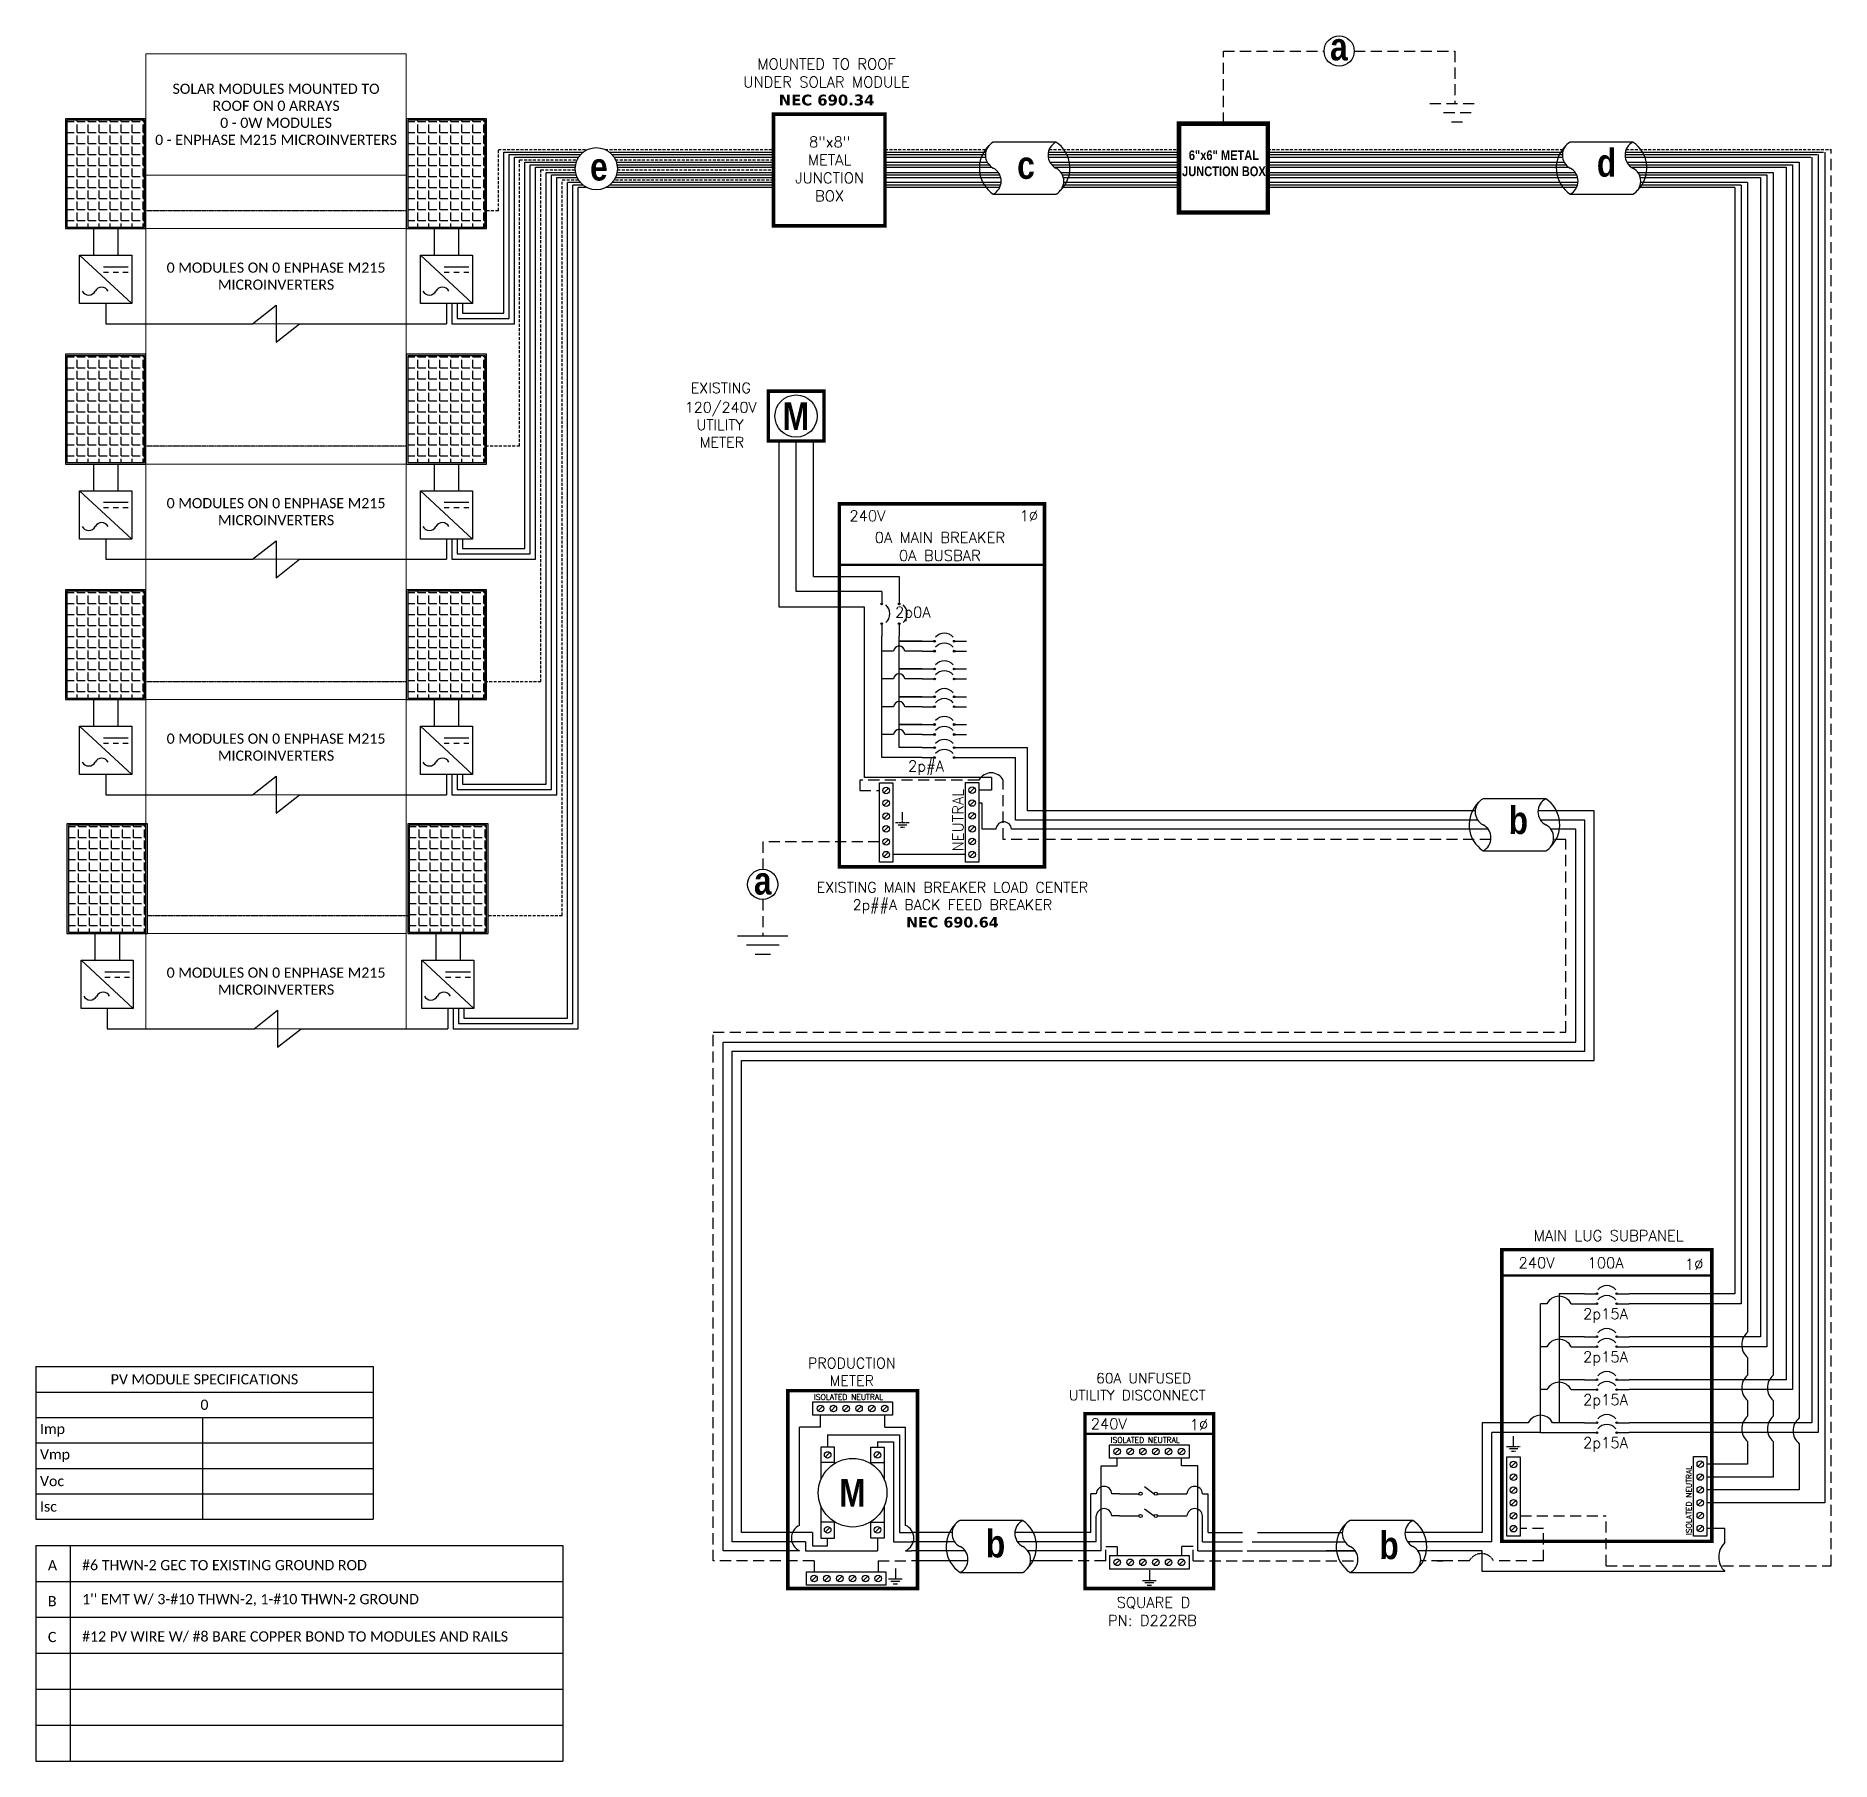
# Model space of a CAD drawing. Header units: feet. Extents: x 24455 to 25064, y 15295 to 15879.
import ezdxf

# ---------------------------------------------------------------- set-up
doc = ezdxf.new("R2010")
doc.units = ezdxf.units.FT
doc.header["$MEASUREMENT"] = 0
doc.linetypes.add('HIDDEN', pattern=[0.375, 0.25, -0.125])
for name, color, linetype in [('ONE LINE BLOCKS', 7, 'Continuous'), ('TABLES', 7, 'Continuous'), ('TEXT', 7, 'Continuous'), ('Z - TITLEBLOCK TXT', 7, 'Continuous')]:
    doc.layers.add(name, color=color, linetype=linetype)
doc.styles.add('ONE LINE TXT', font='techb___.ttf')
doc.styles.get("Standard").update_dxf_attribs({"font": 'simplex.shx'})

msp = doc.modelspace()

# ---------------------------------------------------------------- texts
at = {"layer": 'ONE LINE BLOCKS', "color": 1, "linetype": 'Continuous', "insert": (24857.87, 15840.37), "char_height": 3.2756, "width": 28.3929, "attachment_point": 2, "style": 'ONE LINE TXT'}
msp.add_mtext('6"x6" METAL JUNCTION BOX  ', dxfattribs=at)
at = {"layer": 'TABLES', "color": 1, "linetype": 'Continuous'}
msp.add_text('ISOLATED NEUTRAL', height=1.8743, dxfattribs=at).set_placement((24718.97, 15417.23))
at = {"layer": 'TEXT', "color": 1, "attachment_point": 5}
for s, width, insert, char_height in [(' \\PMOUNTED TO ROOF \\PUNDER SOLAR MODULE\\P{\\fVerdana|b1|i0|c0|p34;NEC 690.34}', 72.4158, (24723.27, 15866.52), 3.6576), ('8"x8" METAL JUNCTION BOX ', 0.4767, (24724.29, 15834.08), 3.6576), ('PRODUCTION METER', 1.3203, (24731.81, 15426.68), 3.5433)]:
    msp.add_mtext_dynamic_manual_height_columns(s, width=width, gutter_width=7.17, heights=[0], dxfattribs=dict(at, insert=insert, char_height=char_height))
at = {"layer": 'Z - TITLEBLOCK TXT', "color": 253, "linetype": 'Continuous', "style": 'ONE LINE TXT'}
msp.add_text('M', height=9.38, dxfattribs=at).set_placement((24727.52, 15381.06))
at = {"layer": 'Z - TITLEBLOCK TXT', "color": 1, "linetype": 'Continuous', "char_height": 9.3833, "attachment_point": 1, "style": 'ONE LINE TXT'}
for s, insert in [('{\\W1;\\C256;a}', (24893.81, 15880.2)), ('{\\W1;\\C256;e}', (24643.14, 15839.54)), ('{\\W1;\\C256;c}', (24787.82, 15840.1)), ('{\\W1;\\C256;d}', (24984.2, 15840.85)), ('{\\W1;\\C256;b}', (24954.32, 15618.22)), ('{\\W1;\\C256;b}', (24777.21, 15373.22)), ('{\\W1;\\C256;b}', (24910.52, 15372.66))]:
    msp.add_mtext_dynamic_manual_height_columns(s, width=0.1385, gutter_width=2.13, heights=[0], dxfattribs=dict(at, insert=insert))

# ---------------------------------------------------------------- blocks, each defined once
blk = doc.blocks.new('*T7')
at = {"layer": 'Defpoints', "color": 8, "linetype": 'ByBlock', "lineweight": 0, "transparency": 16777216}
for p, q in [((0, 0), (88.16, 0)), ((0, 0), (0, -330.21)), ((88.16, 0), (88.16, -330.21)), ((0, -41.08), (88.16, -41.08)), ((0, -59.24), (88.16, -59.24)), ((0, -91.46), (88.16, -91.46)), ((0, -138.99), (88.16, -138.99)), ((0, -171.21), (88.16, -171.21)), ((0, -218.74), (88.16, -218.74)), ((0, -250.97), (88.16, -250.97)), ((0, -297.99), (88.16, -297.99)), ((0, -330.21), (88.16, -330.21))]:
    blk.add_line(p, q, dxfattribs=at)
at = {"color": 0, "linetype": 'Continuous', "transparency": 16777216, "char_height": 3.4544, "width": 83.574, "attachment_point": 5}
for s, insert in [('{\\fCalibri|b0|i0|c0;SOLAR MODULES MOUNTED TO ROOF ON 0 ARRAYS^J0 - 0W MODULES^J0 - ENPHASE M215 MICROINVERTERS', (44.08, -20.54)), ('{\\fCalibri|b0|i0|c0;', (44.08, -50.16)), ('{\\fCalibri|b0|i0|c0;0 MODULES ON 0 ENPHASE M215 MICROINVERTERS', (44.08, -75.35)), ('{\\fCalibri|b0|i0|c0;', (44.08, -115.23)), ('{\\fCalibri|b0|i0|c0;0 MODULES ON 0 ENPHASE M215 MICROINVERTERS', (44.08, -155.1)), ('{\\fCalibri|b0|i0|c0;', (44.08, -194.98)), ('{\\fCalibri|b0|i0|c0;0 MODULES ON 0 ENPHASE M215 MICROINVERTERS', (44.08, -234.86)), ('{\\fCalibri|b0|i0|c0;', (44.08, -274.48)), ('{\\fCalibri|b0|i0|c0;0 MODULES ON 0 ENPHASE M215 MICROINVERTERS', (44.08, -314.1))]:
    blk.add_mtext(s, dxfattribs=dict(at, insert=insert))
blk = doc.blocks.new('*U4')
at = {"color": 7, "linetype": 'Continuous'}
for p, q in [((6.67, 2.43), (2.91, 2.43)), ((2.44, 1.71), (0, 1.71)), ((9.57, 1.71), (6.2, 1.71)), ((2.91, -0.69), (6.67, -0.69))]:
    blk.add_line(p, q, dxfattribs=at)
at = {"color": 10, "linetype": 'Continuous'}
for p, q in [((2.59, 1.15), (0, 1.15)), ((9.57, 1.15), (6.35, 1.15))]:
    blk.add_line(p, q, dxfattribs=at)
at = {"color": 253, "linetype": 'Continuous'}
for p, q in [((3.21, 0.61), (0, 0.61)), ((9.57, 0.61), (6.97, 0.61))]:
    blk.add_line(p, q, dxfattribs=at)
at = {"color": 7, "linetype": 'Continuous'}
for centre, start, end in [((3.94, 0.87), 133.9732, 236.4265), ((5.63, 0.87), 313.9732, 56.4265)]:
    blk.add_arc(centre, 1.87, start, end, dxfattribs=at)
at = {"layer": 'TEXT', "color": 92, "linetype": 'HIDDEN', "ltscale": 15}
for p, q in [((3.37, 0), (0, 0)), ((9.57, 0), (7.14, 0))]:
    blk.add_line(p, q, dxfattribs=at)
at = {"layer": 'Z - TITLEBLOCK TXT', "linetype": 'Continuous'}
for centre, start, end in [((3.31, 1.65), 117.6639, 242.3361), ((7.08, 1.65), 117.6639, 242.3361), ((2.5, 0.09), 297.6639, 62.3361), ((6.26, 0.09), 297.6639, 62.3361)]:
    blk.add_arc(centre, 0.882, start, end, dxfattribs=at)
blk = doc.blocks.new('*T5')
at = {"layer": 'Z - TITLEBLOCK TXT', "color": 0, "lineweight": -2, "transparency": 16777216}
for p, q in [((0, 0), (114.19, 0)), ((0, 0), (0, -51.69)), ((114.19, 0), (114.19, -51.69)), ((0, -8.62), (114.19, -8.62)), ((0, -17.23), (114.19, -17.23)), ((56.41, -17.23), (56.41, -51.69)), ((0, -25.85), (114.19, -25.85)), ((0, -34.46), (114.19, -34.46)), ((0, -43.08), (114.19, -43.08)), ((0, -51.69), (114.19, -51.69))]:
    blk.add_line(p, q, dxfattribs=at)
at = {"layer": 'Z - TITLEBLOCK TXT', "color": 0, "linetype": 'Continuous', "transparency": 16777216, "char_height": 3.4544}
for s, insert, width, attachment_point in [('{\\fCalibri|b0|i0|c0;PV MODULE SPECIFICATIONS', (57.09, -4.31), 111.433, 5), ('{\\fCalibri|b0|i0|c0;0', (57.09, -12.92), 111.433, 5), ('{\\fCalibri|b0|i0|c0;Imp', (1.38, -21.54), 53.6551, 4), ('{\\fCalibri|b0|i0|c0;', (57.78, -21.54), 55.0254, 4), ('{\\fCalibri|b0|i0|c0;Vmp', (1.38, -30.15), 53.6551, 4), ('{\\fCalibri|b0|i0|c0;', (57.78, -30.15), 55.0254, 4), ('{\\fCalibri|b0|i0|c0;Voc', (1.38, -38.77), 53.6551, 4), ('{\\fCalibri|b0|i0|c0;', (57.78, -38.77), 55.0254, 4), ('{\\fCalibri|b0|i0|c0;Isc', (1.38, -47.39), 53.6551, 4), ('{\\fCalibri|b0|i0|c0;', (57.78, -47.39), 55.0254, 4)]:
    blk.add_mtext(s, dxfattribs=dict(at, insert=insert, width=width, attachment_point=attachment_point))
blk = doc.blocks.new('*T6')
at = {"linetype": 'ByBlock', "lineweight": -2, "transparency": 16777216}
for p, q in [((0, 0), (178.52, 0)), ((0, 0), (0, -72.97)), ((11.58, 0), (11.58, -72.97)), ((178.52, 0), (178.52, -72.97)), ((0, -12.11), (178.52, -12.11)), ((0, -24.28), (178.52, -24.28)), ((0, -36.46), (178.52, -36.46)), ((0, -48.64), (178.52, -48.64)), ((0, -60.81), (178.52, -60.81)), ((0, -72.97), (178.52, -72.97))]:
    blk.add_line(p, q, dxfattribs=at)
at = {"color": 0, "linetype": 'Continuous', "transparency": 16777216, "char_height": 3.4544, "attachment_point": 7}
for s, insert, width in [('{\\fCalibri|b0|i0|c0;A', (4.06, -8.36), 3.4544), ('{\\fCalibri|b0|i0|c0;#6 THWN-2 GEC TO EXISTING GROUND ROD', (15.65, -8.36), 158.8095), ('{\\fCalibri|b0|i0|c0;B', (4.06, -20.53), 3.4544), ("{\\fCalibri|b0|i0|c0;1'' EMT W/ 3-#10 THWN-2, 1-#10 THWN-2 GROUND", (15.65, -20.53), 158.8095), ('{\\fCalibri|b0|i0|c0;C', (4.06, -32.71), 3.4544), ('{\\fCalibri|b0|i0|c0;#12 PV WIRE W/ #8 BARE COPPER BOND TO MODULES AND RAILS', (15.65, -32.71), 158.8095), ('{\\fCalibri|b0|i0|c0;', (4.06, -44.89), 3.4544), ('{\\fCalibri|b0|i0|c0;', (15.65, -44.89), 158.8095), ('{\\fCalibri|b0|i0|c0;', (4.06, -57.06), 3.4544), ('{\\fCalibri|b0|i0|c0;', (15.65, -57.06), 158.8095), ('{\\fCalibri|b0|i0|c0;', (4.06, -69.22), 3.4544), ('{\\fCalibri|b0|i0|c0;', (15.65, -69.22), 158.8095)]:
    blk.add_mtext(s, dxfattribs=dict(at, insert=insert, width=width))
blk = doc.blocks.new('*U8')
at = {"layer": 'ONE LINE BLOCKS', "linetype": 'Continuous'}
h = blk.add_hatch(color=1, dxfattribs=at)
h.dxf.hatch_style = 1
edge = h.paths.add_edge_path()
edge.add_arc((52.27, 90.51), 0.291, 0, 360)
h = blk.add_hatch(color=1, dxfattribs=at)
h.dxf.hatch_style = 1
edge = h.paths.add_edge_path()
edge.add_arc((52.27, 87.13), 0.291, 0, 360)
h = blk.add_hatch(color=1, dxfattribs=at)
h.dxf.hatch_style = 1
edge = h.paths.add_edge_path()
edge.add_arc((58.94, 90.51), 0.291, 0, 360)
h = blk.add_hatch(color=1, dxfattribs=at)
h.dxf.hatch_style = 1
edge = h.paths.add_edge_path()
edge.add_arc((58.94, 87.13), 0.291, 0, 360)
h = blk.add_hatch(color=1, dxfattribs=at)
h.dxf.hatch_style = 1
edge = h.paths.add_edge_path()
edge.add_arc((52.27, 75.95), 0.291, 0, 360)
h = blk.add_hatch(color=1, dxfattribs=at)
h.dxf.hatch_style = 1
edge = h.paths.add_edge_path()
edge.add_arc((58.94, 75.95), 0.291, 0, 360)
h = blk.add_hatch(color=1, dxfattribs=at)
h.dxf.hatch_style = 1
edge = h.paths.add_edge_path()
edge.add_arc((52.27, 72.57), 0.291, 0, 360)
h = blk.add_hatch(color=1, dxfattribs=at)
h.dxf.hatch_style = 1
edge = h.paths.add_edge_path()
edge.add_arc((58.94, 72.57), 0.291, 0, 360)
h = blk.add_hatch(color=1, dxfattribs=at)
h.dxf.hatch_style = 1
edge = h.paths.add_edge_path()
edge.add_arc((52.27, 61.39), 0.291, 0, 360)
h = blk.add_hatch(color=1, dxfattribs=at)
h.dxf.hatch_style = 1
edge = h.paths.add_edge_path()
edge.add_arc((58.94, 61.39), 0.291, 0, 360)
h = blk.add_hatch(color=1, dxfattribs=at)
h.dxf.hatch_style = 1
edge = h.paths.add_edge_path()
edge.add_arc((52.27, 58.01), 0.291, 0, 360)
h = blk.add_hatch(color=1, dxfattribs=at)
h.dxf.hatch_style = 1
edge = h.paths.add_edge_path()
edge.add_arc((58.94, 58.01), 0.291, 0, 360)
h = blk.add_hatch(color=1, dxfattribs=at)
h.dxf.hatch_style = 1
edge = h.paths.add_edge_path()
edge.add_arc((52.27, 46.83), 0.291, 0, 360)
h = blk.add_hatch(color=1, dxfattribs=at)
h.dxf.hatch_style = 1
edge = h.paths.add_edge_path()
edge.add_arc((52.27, 43.45), 0.291, 0, 360)
h = blk.add_hatch(color=1, dxfattribs=at)
h.dxf.hatch_style = 1
edge = h.paths.add_edge_path()
edge.add_arc((58.94, 46.83), 0.291, 0, 360)
h = blk.add_hatch(color=1, dxfattribs=at)
h.dxf.hatch_style = 1
edge = h.paths.add_edge_path()
edge.add_arc((58.94, 43.45), 0.291, 0, 360)
at = {"color": 7, "linetype": 'Continuous'}
for p, q in [((98.95, 105.41), (98.95, 90.51)), ((107.65, 105.41), (107.65, 75.95)), ((116.35, 105.41), (116.35, 61.39)), ((125.05, 105.41), (125.05, 46.83)), ((48.07, 90.51), (39.41, 90.51)), ((39.41, 90.51), (39.41, 75.95)), ((98.95, 90.51), (63.14, 90.51)), ((48.07, 75.95), (39.41, 75.95)), ((39.41, 75.95), (39.41, 61.39)), ((107.65, 75.95), (63.14, 75.95)), ((48.07, 61.39), (39.41, 61.39)), ((39.41, 61.39), (39.41, 46.83)), ((116.35, 61.39), (63.14, 61.39)), ((29, 46.83), (13.32, 46.83)), ((13.32, 46.83), (13.32, 9.66)), ((48.07, 46.83), (37.24, 46.83)), ((125.05, 46.83), (63.14, 46.83)), ((13.32, 9.66), (0, 9.66))]:
    blk.add_line(p, q, dxfattribs=at)
at = {"color": 10, "linetype": 'Continuous'}
for p, q in [((101.12, 105.41), (101.12, 87.13)), ((109.82, 105.41), (109.82, 72.57)), ((118.52, 105.41), (118.52, 58.01)), ((127.22, 105.41), (127.22, 43.45)), ((33.12, 72.57), (33.12, 87.13)), ((35.29, 87.13), (33.12, 87.13)), ((43.53, 87.13), (48.07, 87.13)), ((101.12, 87.13), (63.14, 87.13)), ((33.12, 58.01), (33.12, 72.57)), ((35.29, 72.57), (33.12, 72.57)), ((43.53, 72.57), (48.07, 72.57)), ((109.82, 72.57), (63.14, 72.57)), ((33.12, 43.45), (33.12, 58.01)), ((35.29, 58.01), (33.12, 58.01)), ((43.53, 58.01), (48.07, 58.01)), ((118.52, 58.01), (63.14, 58.01)), ((33.12, 43.45), (16.61, 43.45)), ((16.61, 6.49), (16.61, 43.45)), ((33.12, 43.45), (48.07, 43.45)), ((127.22, 43.45), (63.14, 43.45)), ((16.61, 6.49), (0, 6.49))]:
    blk.add_line(p, q, dxfattribs=at)
at = {"color": 253, "linetype": 'Continuous'}
for p, q in [((103.3, 105.41), (103.3, 77.44)), ((112, 105.41), (112, 62.88)), ((120.7, 105.41), (120.7, 48.32)), ((129.4, 105.41), (129.4, 19.72)), ((103.3, 68.88), (103.3, 62.88)), ((103.3, 54.32), (103.3, 48.99)), ((112, 54.32), (112, 48.99)), ((103.3, 40.44), (103.3, 32.77)), ((112, 40.44), (112, 28.42)), ((120.7, 39.76), (120.7, 24.07)), ((103.3, 32.77), (89.53, 32.77)), ((112, 28.42), (89.53, 28.42)), ((120.7, 24.07), (89.53, 24.07)), ((129.4, 19.72), (89.53, 19.72)), ((95.54, 11.02), (89.53, 11.02)), ((95.54, 6.2), (95.54, 11.02)), ((13.32, 3.45), (0, 3.45)), ((13.32, -3.56), (13.32, 3.45)), ((95.54, -3.56), (13.32, -3.56))]:
    blk.add_line(p, q, dxfattribs=at)
at = {"color": 10, "linetype": 'Continuous'}
for centre in [(39.41, 84.97), (39.41, 70.41), (39.41, 55.85)]:
    blk.add_arc(centre, 4.65, 27.66392, 152.33608, dxfattribs=at)
at = {"color": 253, "linetype": 'Continuous'}
for centre, radius, start, end in [((106.88, 73.16), 5.58, 129.92155, 230.07845), ((106.88, 58.6), 5.58, 129.92155, 230.07845), ((115.58, 58.6), 5.58, 129.92155, 230.07845), ((106.88, 44.71), 5.58, 129.92155, 230.07845), ((115.58, 44.71), 5.58, 129.92155, 230.07845), ((124.28, 44.04), 5.58, 129.92155, 230.07845), ((100.4, 1.32), 6.89, 134.93067, 225.06933)]:
    blk.add_arc(centre, radius, start, end, dxfattribs=at)
at = {"color": 7, "linetype": 'Continuous'}
blk.add_arc((33.12, 44.67), 4.65, 27.66392, 152.33608, dxfattribs=at)
at = {"layer": 'ONE LINE BLOCKS', "lineweight": 50}
blk.add_line((20.02, 96.71), (91.19, 96.71), dxfattribs=at)
at = {"layer": 'ONE LINE BLOCKS', "lineweight": 50, "const_width": 1.19}
blk.add_lwpolyline([(20.02, 6.67), (20.02, 105.41), (91.19, 105.41), (91.19, 6.67)], close=True, dxfattribs=at)
at = {"layer": 'TEXT', "color": 92, "linetype": 'HIDDEN', "ltscale": 15}
for p, q in [((131.57, -1.65), (131.57, 105.41)), ((26.29, 15.3), (55.38, 15.3)), ((55.38, -1.65), (55.38, 15.3)), ((34.13, 10.94), (26.29, 10.94)), ((34.13, 0), (34.13, 10.94)), ((9.01, 0), (0, 0)), ((34.13, 0), (17.25, 0)), ((55.38, -1.65), (131.57, -1.65))]:
    blk.add_line(p, q, dxfattribs=at)
at = {"layer": 'TEXT', "color": 92, "linetype": 'HIDDEN', "flags": 128}
for points in [[(21.58, 38.79), (26.26, 38.79)], [(25.45, 37.92), (22.39, 37.92)], [(24.64, 37.05), (23.2, 37.05)], [(23.92, 42.29), (23.92, 38.79)]]:
    blk.add_lwpolyline(points, dxfattribs=at)
at = {"layer": 'TEXT', "color": 92, "linetype": 'HIDDEN', "ltscale": 0.3}
blk.add_arc((13.13, -2.16), 4.65, 27.66392, 152.33608, dxfattribs=at)
at = {"layer": 'Z - TITLEBLOCK TXT', "color": 1, "linetype": 'Continuous'}
for p, q in [((21.75, 8.35), (21.75, 35.29)), ((21.75, 35.29), (26.29, 35.29)), ((26.29, 35.29), (26.29, 8.35)), ((84.99, 8.42), (84.99, 35.37)), ((84.99, 35.37), (89.53, 35.37)), ((89.53, 35.37), (89.53, 8.42)), ((26.29, 8.35), (21.75, 8.35)), ((89.53, 8.42), (84.99, 8.42))]:
    blk.add_line(p, q, dxfattribs=at)
at = {"layer": 'Z - TITLEBLOCK TXT', "color": 4, "linetype": 'Continuous'}
for p, q in [((24.81, 33.48), (23.24, 31.91)), ((88.04, 33.56), (86.47, 31.98)), ((24.81, 29.13), (23.24, 27.56)), ((24.81, 24.78), (23.24, 23.21)), ((88.04, 29.2), (86.47, 27.63)), ((88.04, 24.85), (86.47, 23.28)), ((24.81, 20.43), (23.24, 18.86)), ((88.04, 20.5), (86.47, 18.93)), ((24.81, 16.08), (23.24, 14.51)), ((88.04, 16.15), (86.47, 14.58)), ((24.81, 11.73), (23.24, 10.16)), ((88.04, 11.8), (86.47, 10.23))]:
    blk.add_line(p, q, dxfattribs=at)
at = {"layer": 'Z - TITLEBLOCK TXT', "color": 1, "linetype": 'Continuous', "flags": 128}
for points in [[(48.07, 90.51), (52.27, 90.51)], [(48.07, 90.51), (52.27, 90.51)], [(48.07, 87.13), (52.27, 87.13)], [(48.07, 87.13), (52.27, 87.13)], [(58.94, 90.51), (63.14, 90.51)], [(58.94, 87.13), (63.14, 87.13)], [(48.07, 75.95), (52.27, 75.95)], [(48.07, 75.95), (52.27, 75.95)], [(58.94, 75.95), (63.14, 75.95)], [(48.07, 72.57), (52.27, 72.57)], [(48.07, 72.57), (52.27, 72.57)], [(58.94, 72.57), (63.14, 72.57)], [(48.07, 61.39), (52.27, 61.39)], [(48.07, 61.39), (52.27, 61.39)], [(58.94, 61.39), (63.14, 61.39)], [(48.07, 58.01), (52.27, 58.01)], [(48.07, 58.01), (52.27, 58.01)], [(58.94, 58.01), (63.14, 58.01)], [(48.07, 46.83), (52.27, 46.83)], [(48.07, 46.83), (52.27, 46.83)], [(48.07, 43.45), (52.27, 43.45)], [(48.07, 43.45), (52.27, 43.45)], [(58.94, 46.83), (63.14, 46.83)], [(58.94, 43.45), (63.14, 43.45)]]:
    blk.add_lwpolyline(points, dxfattribs=at)
at = {"layer": 'Z - TITLEBLOCK TXT', "color": 1, "linetype": 'Continuous'}
for centre in [(52.27, 90.51), (52.27, 87.13), (58.94, 90.51), (58.94, 87.13), (52.27, 75.95), (58.94, 75.95), (52.27, 72.57), (58.94, 72.57), (52.27, 61.39), (58.94, 61.39), (52.27, 58.01), (58.94, 58.01), (52.27, 46.83), (52.27, 43.45), (58.94, 46.83), (58.94, 43.45)]:
    blk.add_circle(centre, 0.291, dxfattribs=at)
at = {"layer": 'Z - TITLEBLOCK TXT', "color": 4, "linetype": 'Continuous'}
for centre in [(24.02, 32.7), (87.26, 32.77), (24.02, 28.35), (24.02, 24), (87.26, 28.42), (87.26, 24.07), (24.02, 19.65), (87.26, 19.72), (24.02, 15.3), (87.26, 15.37), (24.02, 10.94), (87.26, 11.02)]:
    blk.add_circle(centre, 1.11, dxfattribs=at)
at = {"layer": 'Z - TITLEBLOCK TXT', "color": 1, "linetype": 'Continuous'}
for centre in [(55.6, 89.31), (55.6, 85.93), (55.6, 74.75), (55.6, 71.37), (55.6, 60.19), (55.6, 56.81), (55.6, 45.63), (55.6, 42.25)]:
    blk.add_arc(centre, 3.93, 40.3392, 139.6608, dxfattribs=at)
at = {"layer": 'TABLES', "color": 1, "linetype": 'Continuous'}
for p in [(47.57, 81.89), (47.54, 67.29), (47.57, 52.77), (47.57, 38.21)]:
    blk.add_text('2p15A', height=3.658, dxfattribs=at).set_placement(p)
at = {"layer": 'TABLES', "color": 4, "linetype": 'Continuous'}
blk.add_text('ISOLATED NEUTRAL', height=1.8743, rotation=90, dxfattribs=at).set_placement((84.33, 8.78))
at = {"layer": 'TEXT', "color": 1, "attachment_point": 5}
for s, width, gutter_width, insert, char_height in [('MAIN LUG SUBPANEL ', 62.3984, 7.17, (56.24, 110.15), 3.6576), ('240V', 0.1481, 0.75, (31.81, 100.96), 3.658), ('100A', 0.1481, 0.75, (55.19, 100.96), 3.658), ('1∅', 0.1481, 0.75, (85.17, 100.45), 3.658)]:
    blk.add_mtext_dynamic_manual_height_columns(s, width=width, gutter_width=gutter_width, heights=[0], dxfattribs=dict(at, insert=insert, char_height=char_height))
blk = doc.blocks.new('*U9')
at = {"layer": 'ONE LINE BLOCKS', "linetype": 'Continuous'}
h = blk.add_hatch(color=1, dxfattribs=at)
h.dxf.hatch_style = 1
edge = h.paths.add_edge_path()
edge.add_arc((-70.09, 79.71), 0.291, 0, 360)
h = blk.add_hatch(color=1, dxfattribs=at)
h.dxf.hatch_style = 1
edge = h.paths.add_edge_path()
edge.add_arc((-64.17, 79.71), 0.291, 0, 360)
h = blk.add_hatch(color=1, dxfattribs=at)
h.dxf.hatch_style = 1
edge = h.paths.add_edge_path()
edge.add_arc((-70.09, 73.04), 0.291, 0, 360)
h = blk.add_hatch(color=1, dxfattribs=at)
h.dxf.hatch_style = 1
edge = h.paths.add_edge_path()
edge.add_arc((-64.17, 73.04), 0.291, 0, 360)
h = blk.add_hatch(color=1, dxfattribs=at)
h.dxf.hatch_style = 1
edge = h.paths.add_edge_path()
edge.add_arc((-52.18, 67.09), 0.291, 0, 360)
h = blk.add_hatch(color=1, dxfattribs=at)
h.dxf.hatch_style = 1
edge = h.paths.add_edge_path()
edge.add_arc((-45.5, 67.09), 0.291, 0, 360)
h = blk.add_hatch(color=1, dxfattribs=at)
h.dxf.hatch_style = 1
edge = h.paths.add_edge_path()
edge.add_arc((-52.18, 63.72), 0.291, 0, 360)
h = blk.add_hatch(color=1, dxfattribs=at)
h.dxf.hatch_style = 1
edge = h.paths.add_edge_path()
edge.add_arc((-45.5, 63.72), 0.291, 0, 360)
h = blk.add_hatch(color=1, dxfattribs=at)
h.dxf.hatch_style = 1
edge = h.paths.add_edge_path()
edge.add_arc((-52.18, 57.69), 0.291, 0, 360)
h = blk.add_hatch(color=1, dxfattribs=at)
h.dxf.hatch_style = 1
edge = h.paths.add_edge_path()
edge.add_arc((-45.5, 57.69), 0.291, 0, 360)
h = blk.add_hatch(color=1, dxfattribs=at)
h.dxf.hatch_style = 1
edge = h.paths.add_edge_path()
edge.add_arc((-52.18, 54.31), 0.291, 0, 360)
h = blk.add_hatch(color=1, dxfattribs=at)
h.dxf.hatch_style = 1
edge = h.paths.add_edge_path()
edge.add_arc((-45.5, 54.31), 0.291, 0, 360)
h = blk.add_hatch(color=1, dxfattribs=at)
h.dxf.hatch_style = 1
edge = h.paths.add_edge_path()
edge.add_arc((-52.18, 48.29), 0.291, 0, 360)
h = blk.add_hatch(color=1, dxfattribs=at)
h.dxf.hatch_style = 1
edge = h.paths.add_edge_path()
edge.add_arc((-52.18, 44.91), 0.291, 0, 360)
h = blk.add_hatch(color=1, dxfattribs=at)
h.dxf.hatch_style = 1
edge = h.paths.add_edge_path()
edge.add_arc((-45.5, 48.29), 0.291, 0, 360)
h = blk.add_hatch(color=1, dxfattribs=at)
h.dxf.hatch_style = 1
edge = h.paths.add_edge_path()
edge.add_arc((-45.5, 44.91), 0.291, 0, 360)
h = blk.add_hatch(color=1, dxfattribs=at)
h.dxf.hatch_style = 1
edge = h.paths.add_edge_path()
edge.add_arc((-52.18, 38.89), 0.291, 0, 360)
h = blk.add_hatch(color=1, dxfattribs=at)
h.dxf.hatch_style = 1
edge = h.paths.add_edge_path()
edge.add_arc((-45.5, 38.89), 0.291, 0, 360)
h = blk.add_hatch(color=1, dxfattribs=at)
h.dxf.hatch_style = 1
edge = h.paths.add_edge_path()
edge.add_arc((-52.18, 35.51), 0.291, 0, 360)
h = blk.add_hatch(color=1, dxfattribs=at)
h.dxf.hatch_style = 1
edge = h.paths.add_edge_path()
edge.add_arc((-52.18, 31.06), 0.291, 0, 360)
h = blk.add_hatch(color=1, dxfattribs=at)
h.dxf.hatch_style = 1
edge = h.paths.add_edge_path()
edge.add_arc((-45.5, 35.51), 0.291, 0, 360)
h = blk.add_hatch(color=1, dxfattribs=at)
h.dxf.hatch_style = 1
edge = h.paths.add_edge_path()
edge.add_arc((-45.5, 31.06), 0.291, 0, 360)
h = blk.add_hatch(color=1, dxfattribs=at)
h.dxf.hatch_style = 1
edge = h.paths.add_edge_path()
edge.add_arc((-52.18, 27.68), 0.291, 0, 360)
h = blk.add_hatch(color=1, dxfattribs=at)
h.dxf.hatch_style = 1
edge = h.paths.add_edge_path()
edge.add_arc((-45.5, 27.68), 0.291, 0, 360)
at = {"color": 7, "linetype": 'Continuous'}
for p, q in [((-20.69, 9.66), (-20.69, 31.06)), ((0, 9.66), (-20.69, 9.66))]:
    blk.add_line(p, q, dxfattribs=at)
at = {"color": 10, "linetype": 'Continuous'}
for p, q in [((-24.71, 6.49), (-24.71, 27.68)), ((-20.67, 27.68), (-20.67, 27.68)), ((-20.67, 27.68), (-20.67, 27.68)), ((0, 6.49), (-24.71, 6.49))]:
    blk.add_line(p, q, dxfattribs=at)
at = {"color": 253, "linetype": 'Continuous'}
for p, q in [((-36.04, 12.29), (-37.2, 12.29)), ((-36.04, 3.45), (-36.04, 12.29)), ((-31.39, 3.45), (-36.04, 3.45)), ((0, 3.45), (-26.11, 3.45))]:
    blk.add_line(p, q, dxfattribs=at)
at = {"color": 7, "linetype": 'Continuous'}
blk.add_circle((-110.4, -15.26), 5.11, dxfattribs=at)
at = {"color": 253, "linetype": 'Continuous'}
blk.add_arc((-28.75, 3.3), 2.64, 3.28193, 176.71807, dxfattribs=at)
at = {"layer": 'ONE LINE BLOCKS', "lineweight": 50}
for p, q in [((-108.51, 134.89), (-108.51, 151.79)), ((-108.51, 151.79), (-89.65, 151.79)), ((-89.65, 151.79), (-89.65, 134.89)), ((-89.65, 134.89), (-108.51, 134.89)), ((-84.43, 92.98), (-14.91, 92.98))]:
    blk.add_line(p, q, dxfattribs=at)
at = {"layer": 'ONE LINE BLOCKS', "lineweight": 50, "const_width": 1.19}
for points in [[(-108.51, 134.89), (-108.51, 151.79), (-89.65, 151.79), (-89.65, 134.89)], [(-84.43, -9.3), (-84.43, 113.61), (-14.91, 113.61), (-14.91, -9.3)]]:
    blk.add_lwpolyline(points, close=True, dxfattribs=at)
at = {"layer": 'TEXT', "color": 92, "linetype": 'HIDDEN', "ltscale": 15}
for p, q in [((-77.46, 20.02), (-77.46, 16.57)), ((-37.13, 20.02), (-77.46, 20.02)), ((-28.89, 0), (-28.89, 20.02)), ((-77.46, 16.57), (-70.87, 16.57)), ((0, 0), (-28.89, 0)), ((-70.87, -0.83), (-110.4, -0.83)), ((-110.4, -0.83), (-110.4, -10.15)), ((-110.4, -20.38), (-110.4, -32.73))]:
    blk.add_line(p, q, dxfattribs=at)
at = {"layer": 'TEXT', "color": 92, "linetype": 'Continuous', "ltscale": 15}
blk.add_line((-41.74, -5.18), (-66.33, -5.18), dxfattribs=at)
at = {"layer": 'TEXT', "color": 92, "linetype": 'HIDDEN', "flags": 128}
for points in [[(-63.1, 9.2), (-63.11, 5.69)], [(-65.45, 5.69), (-60.77, 5.69)], [(-61.58, 4.83), (-64.64, 4.83)], [(-62.39, 3.96), (-63.82, 3.96)]]:
    blk.add_lwpolyline(points, dxfattribs=at)
at = {"layer": 'TEXT', "color": 92, "linetype": 'Continuous', "ltscale": 4, "flags": 128}
for points in [[(-118.88, -32.73), (-101.92, -32.73)], [(-104.86, -35.88), (-115.94, -35.88)], [(-107.8, -39.02), (-113, -39.02)]]:
    blk.add_lwpolyline(points, dxfattribs=at)
at = {"layer": 'TEXT', "linetype": 'Continuous'}
blk.add_circle((-99.08, 143.34), 7.15, dxfattribs=at)
at = {"layer": 'TEXT', "color": 92, "linetype": 'Continuous', "ltscale": 0.3}
blk.add_arc((-33.01, 17.86), 4.65, 27.66392, 152.33608, dxfattribs=at)
at = {"layer": 'Z - TITLEBLOCK TXT', "color": 253, "linetype": 'Continuous'}
for p, q in [((-104.8, 78.58), (-104.8, 134.89)), ((-75.86, 78.58), (-104.8, 78.58)), ((-75.86, 20.99), (-75.86, 78.58)), ((-32.91, 20.99), (-75.86, 20.99)), ((-32.91, 20.99), (-32.91, 16.64)), ((-32.91, 16.64), (-37.2, 16.64))]:
    blk.add_line(p, q, dxfattribs=at)
at = {"layer": 'Z - TITLEBLOCK TXT', "color": 10, "linetype": 'Continuous'}
for p, q in [((-99.08, 83.91), (-99.08, 134.89)), ((-70.09, 83.91), (-99.08, 83.91)), ((-70.09, 27.68), (-70.09, 68.84)), ((-66.04, 63.72), (-70.09, 63.72)), ((-56.38, 63.72), (-62.3, 63.72)), ((-66.04, 54.31), (-70.09, 54.31)), ((-56.38, 54.31), (-62.3, 54.31)), ((-66.04, 44.91), (-70.09, 44.91)), ((-56.38, 44.91), (-62.3, 44.91)), ((-66.04, 35.51), (-70.09, 35.51)), ((-56.38, 35.51), (-62.3, 35.51)), ((-56.38, 27.68), (-70.09, 27.68)), ((-41.31, 27.68), (-24.71, 27.68))]:
    blk.add_line(p, q, dxfattribs=at)
at = {"layer": 'Z - TITLEBLOCK TXT', "color": 7, "linetype": 'Continuous'}
for p, q in [((-93.24, 89.01), (-93.24, 134.89)), ((-93.24, 89.01), (-64.17, 89.01)), ((-64.17, 89.01), (-64.17, 83.91)), ((-64.17, 67.09), (-64.17, 68.84)), ((-64.17, 57.69), (-64.17, 67.09)), ((-64.17, 67.09), (-56.38, 67.09)), ((-56.38, 67.09), (-64.17, 67.09)), ((-64.17, 48.29), (-64.17, 57.69)), ((-64.17, 57.69), (-56.38, 57.69)), ((-56.38, 57.69), (-64.17, 57.69)), ((-64.17, 38.89), (-64.17, 48.29)), ((-64.17, 48.29), (-56.38, 48.29)), ((-56.38, 48.29), (-64.17, 48.29)), ((-64.17, 31.06), (-64.17, 38.89)), ((-64.17, 38.89), (-56.38, 38.89)), ((-56.38, 38.89), (-64.17, 38.89)), ((-56.38, 31.06), (-64.17, 31.06)), ((-41.31, 31.06), (-20.69, 31.06))]:
    blk.add_line(p, q, dxfattribs=at)
at = {"layer": 'Z - TITLEBLOCK TXT', "color": 1, "linetype": 'Continuous'}
for p, q in [((-70.87, -7.78), (-70.87, 19.17)), ((-70.87, 19.17), (-66.33, 19.17)), ((-66.33, 19.17), (-66.33, -7.78)), ((-41.74, -7.71), (-41.74, 19.24)), ((-41.74, 19.24), (-37.2, 19.24)), ((-37.2, 19.24), (-37.2, -7.71)), ((-66.33, -7.78), (-70.87, -7.78)), ((-37.2, -7.71), (-41.74, -7.71))]:
    blk.add_line(p, q, dxfattribs=at)
at = {"layer": 'Z - TITLEBLOCK TXT', "color": 4, "linetype": 'Continuous'}
for p, q in [((-67.81, 17.35), (-69.38, 15.78)), ((-67.81, 13), (-69.38, 11.43)), ((-38.69, 17.43), (-40.26, 15.85)), ((-38.69, 13.08), (-40.26, 11.5)), ((-67.81, 8.65), (-69.38, 7.08)), ((-38.69, 8.73), (-40.26, 7.15)), ((-67.81, 4.3), (-69.38, 2.73)), ((-38.69, 4.38), (-40.26, 2.8)), ((-38.69, 0.03), (-40.26, -1.55)), ((-67.81, -0.05), (-69.38, -1.62)), ((-67.81, -4.4), (-69.38, -5.97)), ((-38.69, -4.33), (-40.26, -5.9))]:
    blk.add_line(p, q, dxfattribs=at)
at = {"layer": 'Z - TITLEBLOCK TXT', "color": 1, "linetype": 'Continuous', "flags": 128}
for points in [[(-70.09, 83.91), (-70.09, 79.71)], [(-70.09, 83.91), (-70.09, 79.71)], [(-64.17, 83.91), (-64.17, 79.71)], [(-64.17, 83.91), (-64.17, 79.71)], [(-70.09, 73.04), (-70.09, 68.84)], [(-64.17, 73.04), (-64.17, 68.84)], [(-56.38, 67.09), (-52.18, 67.09)], [(-56.38, 67.09), (-52.18, 67.09)], [(-45.5, 67.09), (-41.31, 67.09)], [(-56.38, 63.72), (-52.18, 63.72)], [(-56.38, 63.72), (-52.18, 63.72)], [(-45.5, 63.72), (-41.31, 63.72)], [(-56.38, 57.69), (-52.18, 57.69)], [(-56.38, 57.69), (-52.18, 57.69)], [(-45.5, 57.69), (-41.31, 57.69)], [(-56.38, 54.31), (-52.18, 54.31)], [(-56.38, 54.31), (-52.18, 54.31)], [(-45.5, 54.31), (-41.31, 54.31)], [(-56.38, 48.29), (-52.18, 48.29)], [(-56.38, 48.29), (-52.18, 48.29)], [(-56.38, 44.91), (-52.18, 44.91)], [(-56.38, 44.91), (-52.18, 44.91)], [(-45.5, 48.29), (-41.31, 48.29)], [(-45.5, 44.91), (-41.31, 44.91)], [(-56.38, 38.89), (-52.18, 38.89)], [(-56.38, 38.89), (-52.18, 38.89)], [(-45.5, 38.89), (-41.31, 38.89)], [(-56.38, 35.51), (-52.18, 35.51)], [(-56.38, 35.51), (-52.18, 35.51)], [(-56.38, 31.06), (-52.18, 31.06)], [(-56.38, 31.06), (-52.18, 31.06)], [(-45.5, 35.51), (-41.31, 35.51)], [(-45.5, 31.06), (-41.31, 31.06)], [(-56.38, 27.68), (-52.18, 27.68)], [(-56.38, 27.68), (-52.18, 27.68)], [(-45.5, 27.68), (-41.31, 27.68)]]:
    blk.add_lwpolyline(points, dxfattribs=at)
at = {"layer": 'Z - TITLEBLOCK TXT', "color": 1, "linetype": 'Continuous'}
for centre in [(-70.09, 79.71), (-64.17, 79.71), (-70.09, 73.04), (-64.17, 73.04), (-52.18, 67.09), (-45.5, 67.09), (-52.18, 63.72), (-45.5, 63.72), (-52.18, 57.69), (-45.5, 57.69), (-52.18, 54.31), (-45.5, 54.31), (-52.18, 48.29), (-52.18, 44.91), (-45.5, 48.29), (-45.5, 44.91), (-52.18, 38.89), (-45.5, 38.89), (-52.18, 35.51), (-52.18, 31.06), (-45.5, 35.51), (-45.5, 31.06), (-52.18, 27.68), (-45.5, 27.68)]:
    blk.add_circle(centre, 0.291, dxfattribs=at)
at = {"layer": 'Z - TITLEBLOCK TXT', "color": 4, "linetype": 'Continuous'}
for centre in [(-68.6, 16.57), (-68.6, 12.22), (-39.47, 16.64), (-39.47, 12.29), (-68.6, 7.87), (-39.47, 7.94), (-68.6, 3.52), (-68.6, -0.83), (-39.47, 3.59), (-39.47, -0.76), (-68.6, -5.18), (-39.47, -5.11)]:
    blk.add_circle(centre, 1.11, dxfattribs=at)
at = {"layer": 'Z - TITLEBLOCK TXT', "color": 1, "linetype": 'Continuous'}
for centre, start, end in [((-71.28, 76.38), 310.3392, 49.6608), ((-65.36, 76.38), 310.3392, 49.6608), ((-48.84, 65.9), 40.3392, 139.6608), ((-48.84, 62.52), 40.3392, 139.6608), ((-48.84, 56.5), 40.3392, 139.6608), ((-48.84, 53.12), 40.3392, 139.6608), ((-48.84, 47.1), 40.3392, 139.6608), ((-48.84, 43.72), 40.3392, 139.6608), ((-48.84, 37.69), 40.3392, 139.6608), ((-48.84, 34.31), 40.3392, 139.6608), ((-48.84, 29.86), 40.3392, 139.6608), ((-48.84, 26.48), 40.3392, 139.6608)]:
    blk.add_arc(centre, 3.93, start, end, dxfattribs=at)
at = {"layer": 'Z - TITLEBLOCK TXT', "color": 10, "linetype": 'Continuous'}
for centre in [(-64.17, 63.61), (-64.17, 54.21), (-64.17, 44.8), (-64.17, 35.4)]:
    blk.add_arc(centre, 1.87, 3.2937, 176.7063, dxfattribs=at)
at = {"layer": 'TABLES', "color": 1, "linetype": 'Continuous'}
blk.add_text('NEUTRAL', height=3.658, rotation=90, dxfattribs=at).set_placement((-42.4, -4.09))
at = {"layer": 'TEXT', "color": 1}
for s, p in [('EXISTING', (-134.76, 151.1)), ('120/240V', (-136.78, 144.52)), ('UTILITY', (-132.82, 138.61)), ('METER', (-131.72, 132.71))]:
    blk.add_text(s, height=3.543, dxfattribs=at).set_placement(p)
at = {"layer": 'TEXT', "color": 1, "attachment_point": 5}
for s, width, gutter_width, heights, insert, char_height in [('240V', 0.1481, 0.75, [0], (-74.92, 109.56), 3.658), ('1∅', 0.1481, 0.75, [0], (-20.22, 109.56), 3.658), ('0A MAIN BREAKER\\P0A BUSBAR', 94.6859, 0.75, [0], (-50.38, 99.17), 3.6576), ('2p0A', 0.1481, 0.75, [0], (-59.53, 76.34), 3.658), ('2p#A', 0.1481, 0.75, [0], (-55.05, 24.24), 3.658), ('EXISTING MAIN BREAKER LOAD CENTER\\P2p##A BACK FEED BREAKER\\P{\\fVerdana|b1|i0|c0|p34;NEC 690.64}', 140.5774, 97.94, [58.72], (-46.13, -22.19), 3.5433)]:
    blk.add_mtext_dynamic_manual_height_columns(s, width=width, gutter_width=gutter_width, heights=heights, dxfattribs=dict(at, insert=insert, char_height=char_height))
at = {"layer": 'Z - TITLEBLOCK TXT', "color": 253, "linetype": 'Continuous', "style": 'ONE LINE TXT'}
blk.add_text('M', height=9.38, dxfattribs=at).set_placement((-103.64, 138.62))
at = {"layer": 'Z - TITLEBLOCK TXT', "color": 1, "linetype": 'Continuous', "insert": (-113.36, -9.32), "char_height": 9.3833, "attachment_point": 1, "style": 'ONE LINE TXT'}
blk.add_mtext_dynamic_manual_height_columns('{\\W1;\\C256;a}', width=0.1385, gutter_width=2.13, heights=[0], dxfattribs=at)
blk = doc.blocks.new('M_UTILITY DISCONNECT')
at = {"color": 253, "linetype": 'Continuous'}
for p, q in [((-47.96, 3.45), (-47.96, 32.21)), ((-47.96, 32.21), (-42.47, 32.21)), ((-42.47, 32.21), (-42.47, 34.82)), ((-20.72, 32.21), (-20.72, 34.82)), ((-15.23, 32.21), (-20.72, 32.21)), ((-15.23, 3.45), (-15.23, 32.21)), ((-47.96, 3.45), (-63.19, 3.45)), ((-15.23, 3.45), (0, 3.45))]:
    blk.add_line(p, q, dxfattribs=at)
at = {"color": 7, "linetype": 'Continuous'}
for p, q in [((-51.46, 9.66), (-51.46, 22.77)), ((-49.6, 22.77), (-51.46, 22.77)), ((-41.69, 22.77), (-44.32, 22.77)), ((-21.5, 22.77), (-18.87, 22.77)), ((-13.59, 22.77), (-11.73, 22.77)), ((-11.73, 9.66), (-11.73, 22.77)), ((-51.46, 9.66), (-63.19, 9.66)), ((-11.73, 9.66), (0, 9.66))]:
    blk.add_line(p, q, dxfattribs=at)
at = {"color": 10, "linetype": 'Continuous'}
for p, q in [((-49.6, 6.49), (-49.6, 15.24)), ((-41.69, 15.24), (-44.32, 15.24)), ((-21.5, 15.24), (-18.87, 15.24)), ((-13.59, 6.49), (-13.59, 15.24)), ((-49.6, 6.49), (-63.19, 6.49)), ((-13.59, 6.49), (0, 6.49))]:
    blk.add_line(p, q, dxfattribs=at)
at = {"color": 7, "linetype": 'Continuous'}
for centre in [(-46.96, 22.62), (-16.23, 22.62)]:
    blk.add_arc(centre, 2.64, 3.28193, 176.71807, dxfattribs=at)
at = {"color": 10, "linetype": 'Continuous'}
for centre in [(-46.96, 15.08), (-16.23, 15.08)]:
    blk.add_arc(centre, 2.64, 3.28193, 176.71807, dxfattribs=at)
at = {"layer": 'ONE LINE BLOCKS', "lineweight": 50}
blk.add_line((-53.41, 43.1), (-9.8, 43.1), dxfattribs=at)
at = {"layer": 'ONE LINE BLOCKS', "lineweight": 50, "const_width": 1.19}
blk.add_lwpolyline([(-53.41, -9.3), (-53.41, 49.88), (-9.8, 49.88), (-9.8, -9.3)], close=True, dxfattribs=at)
at = {"layer": 'TEXT', "color": 92, "linetype": 'HIDDEN', "ltscale": 15}
for p, q in [((-46.38, 0), (-63.19, 0)), ((-46.38, 0), (-46.38, 4.94)), ((-46.38, 4.94), (-42.47, 4.94)), ((-42.47, 4.94), (-42.47, 1.8)), ((-16.81, 4.94), (-20.72, 4.94)), ((-20.72, 4.94), (-20.72, 1.8)), ((-16.81, 0), (-16.81, 4.94)), ((-16.81, 0), (0, 0))]:
    blk.add_line(p, q, dxfattribs=at)
at = {"layer": 'TEXT', "color": 92, "linetype": 'Continuous', "flags": 128}
for points in [[(-31.59, -3.07), (-31.6, -6.57)], [(-33.94, -6.57), (-29.25, -6.57)], [(-30.07, -7.44), (-33.13, -7.44)], [(-30.88, -8.3), (-32.31, -8.3)]]:
    blk.add_lwpolyline(points, dxfattribs=at)
at = {"layer": 'Z - TITLEBLOCK TXT', "color": 1, "linetype": 'Continuous'}
for p, q in [((-45.07, 34.82), (-45.07, 39.36)), ((-45.07, 39.36), (-18.12, 39.36)), ((-18.12, 39.36), (-18.12, 34.82)), ((-18.12, 34.82), (-45.07, 34.82)), ((-33.23, 25.22), (-29.96, 22.78)), ((-41.69, 22.77), (-35.12, 22.77)), ((-28.88, 22.77), (-21.5, 22.77)), ((-41.69, 15.24), (-35.12, 15.24)), ((-33.23, 17.69), (-29.96, 15.24)), ((-28.88, 15.24), (-21.5, 15.23)), ((-45.07, 1.8), (-18.12, 1.8)), ((-45.07, 1.8), (-45.07, -2.74)), ((-18.12, 1.8), (-18.12, -2.74)), ((-18.12, -2.74), (-45.07, -2.74))]:
    blk.add_line(p, q, dxfattribs=at)
at = {"layer": 'Z - TITLEBLOCK TXT', "color": 4, "linetype": 'Continuous'}
for p, q in [((-41.69, 37.87), (-43.26, 36.3)), ((-37.34, 37.87), (-38.91, 36.3)), ((-32.98, 37.87), (-34.56, 36.3)), ((-28.63, 37.87), (-30.21, 36.3)), ((-24.28, 37.87), (-25.86, 36.3)), ((-19.93, 37.87), (-21.51, 36.3)), ((-41.69, 0.32), (-43.26, -1.26)), ((-37.34, 0.32), (-38.91, -1.26)), ((-32.98, 0.32), (-34.56, -1.26)), ((-28.63, 0.32), (-30.21, -1.26)), ((-24.28, 0.32), (-25.86, -1.26)), ((-19.93, 0.32), (-21.51, -1.26))]:
    blk.add_line(p, q, dxfattribs=at)
for centre in [(-42.47, 37.09), (-38.12, 37.09), (-33.77, 37.09), (-29.42, 37.09), (-25.07, 37.09), (-20.72, 37.09), (-42.47, -0.47), (-38.12, -0.47), (-33.77, -0.47), (-29.42, -0.47), (-25.07, -0.47), (-20.72, -0.47)]:
    blk.add_circle(centre, 1.11, dxfattribs=at)
at = {"layer": 'Z - TITLEBLOCK TXT', "color": 1, "linetype": 'Continuous'}
for centre in [(-34.58, 22.77), (-29.42, 22.77), (-34.58, 15.24), (-29.42, 15.24)]:
    blk.add_circle(centre, 0.541, dxfattribs=at)
at = {"layer": 'TABLES', "color": 4, "linetype": 'Continuous'}
blk.add_text('ISOLATED NEUTRAL', height=1.8743, dxfattribs=at).set_placement((-44.71, 40.01))
at = {"layer": 'TEXT', "color": 1}
for s, width, gutter_width, heights, insert, char_height, attachment_point in [('\\A1;\\pi12.968; 60A UNFUSED \\P\\pi6.1418;UTILITY DISCONNECT', 64.922, 0, [82.18], (-65.01, 63.62), 3.4544, 1), ('240V', 0.1481, 0.75, [0], (-45.35, 46.44), 3.658, 5), ('1∅', 0.1481, 0.75, [0], (-14.78, 46.14), 3.658, 5), ('\\A1;\\pi11.999,t30.287;SQUARE D\\P\\pi9.0377,t27.326;PN: D222RB', 51.6906, 0.203, [45.94], (-54.67, -12.23), 3.6576, 1)]:
    blk.add_mtext_dynamic_manual_height_columns(s, width=width, gutter_width=gutter_width, heights=heights, dxfattribs=dict(at, insert=insert, char_height=char_height, attachment_point=attachment_point))

# ---------------------------------------------------------------- hatches: boundary and pattern name
at = {"layer": 'ONE LINE BLOCKS', "linetype": 'Continuous'}
h = msp.add_hatch(dxfattribs=at)
h.set_pattern_fill('ANGLE', color=256, scale=13.54666)
h.set_pattern_definition([(0, (24528.955, 3832.2525), (0, 3.7253315), [2.709332, -1.0159995]), (90, (24528.955, 3832.2525), (-3.7253315, 2e-16), [2.709332, -1.0159995])])
h.paths.add_polyline_path([(24465.94, 15850.55), (24465.94, 15814.37), (24492.18, 15814.37), (24492.18, 15850.55)])
h = msp.add_hatch(dxfattribs=at)
h.set_pattern_fill('ANGLE', color=256, scale=13.54666)
h.set_pattern_definition([(0, (24644.3747, 3832.2525), (0, 3.7253315), [2.709332, -1.0159995]), (90, (24644.3747, 3832.2525), (-3.7253315, 2e-16), [2.709332, -1.0159995])])
h.paths.add_polyline_path([(24581.36, 15850.55), (24581.36, 15814.37), (24607.6, 15814.37), (24607.6, 15850.55)])
h = msp.add_hatch(dxfattribs=at)
h.set_pattern_fill('ANGLE', color=256, scale=13.54666)
h.set_pattern_definition([(0, (24528.955, 3752.4993), (0, 3.7253315), [2.709332, -1.0159995]), (90, (24528.955, 3752.4993), (-3.7253315, 2e-16), [2.709332, -1.0159995])])
h.paths.add_polyline_path([(24465.94, 15770.8), (24465.94, 15734.61), (24492.18, 15734.61), (24492.18, 15770.8)])
h = msp.add_hatch(dxfattribs=at)
h.set_pattern_fill('ANGLE', color=256, scale=13.54666)
h.set_pattern_definition([(0, (24644.3747, 3752.4993), (0, 3.7253315), [2.709332, -1.0159995]), (90, (24644.3747, 3752.4993), (-3.7253315, 2e-16), [2.709332, -1.0159995])])
h.paths.add_polyline_path([(24581.36, 15770.8), (24581.36, 15734.61), (24607.6, 15734.61), (24607.6, 15770.8)])
h = msp.add_hatch(dxfattribs=at)
h.set_pattern_fill('ANGLE', color=256, scale=13.54666)
h.set_pattern_definition([(0, (24528.955, 3672.7462), (0, 3.7253315), [2.709332, -1.0159995]), (90, (24528.955, 3672.7462), (-3.7253315, 2e-16), [2.709332, -1.0159995])])
h.paths.add_polyline_path([(24465.94, 15691.04), (24465.94, 15654.86), (24492.18, 15654.86), (24492.18, 15691.04)])
h = msp.add_hatch(dxfattribs=at)
h.set_pattern_fill('ANGLE', color=256, scale=13.54666)
h.set_pattern_definition([(0, (24644.3747, 3672.7462), (0, 3.7253315), [2.709332, -1.0159995]), (90, (24644.3747, 3672.7462), (-3.7253315, 2e-16), [2.709332, -1.0159995])])
h.paths.add_polyline_path([(24581.36, 15691.04), (24581.36, 15654.86), (24607.6, 15654.86), (24607.6, 15691.04)])
h = msp.add_hatch(dxfattribs=at)
h.set_pattern_fill('ANGLE', color=256, scale=13.54666)
h.set_pattern_definition([(0, (24529.464, 3593.502), (0, 3.7253315), [2.709332, -1.0159995]), (90, (24529.464, 3593.502), (-3.7253315, 2e-16), [2.709332, -1.0159995])])
h.paths.add_polyline_path([(24466.45, 15611.8), (24466.45, 15575.62), (24492.69, 15575.62), (24492.69, 15611.8)])
h = msp.add_hatch(dxfattribs=at)
h.set_pattern_fill('ANGLE', color=256, scale=13.54666)
h.set_pattern_definition([(0, (24644.8838, 3593.502), (0, 3.7253315), [2.709332, -1.0159995]), (90, (24644.8838, 3593.502), (-3.7253315, 2e-16), [2.709332, -1.0159995])])
h.paths.add_polyline_path([(24581.87, 15611.8), (24581.87, 15575.62), (24608.11, 15575.62), (24608.11, 15611.8)])

# ---------------------------------------------------------------- linework, layer by layer
at = {"color": 7, "linetype": 'Continuous'}
for p, q in [((24800.98, 15843.18), (24779.74, 15843.18)), ((24996.42, 15843.18), (24975.18, 15843.18)), ((25057.03, 15838.06), (25057.03, 15468.07)), ((25039.63, 15831.18), (25039.63, 15468.07)), ((25048.33, 15834.62), (25048.33, 15468.07)), ((24779.74, 15825.55), (24800.98, 15825.55)), ((24975.18, 15825.55), (24996.42, 15825.55)), ((25030.93, 15827.74), (25030.93, 15468.07)), ((24966.9, 15620.78), (24945.65, 15620.78)), ((24943, 15616.7), (24812.02, 15616.7)), ((24983.3, 15616.7), (24964.24, 15616.7)), ((24983.3, 15532.09), (24983.3, 15616.7)), ((24945.65, 15603.15), (24966.9, 15603.15)), ((24694.48, 15532.09), (24983.3, 15532.09)), ((24694.48, 15372.32), (24694.48, 15532.09)), ((24723.63, 15405.35), (24723.63, 15401.15)), ((24723.63, 15405.35), (24747.96, 15405.35)), ((24747.96, 15405.35), (24747.96, 15372.32)), ((24921.85, 15376.39), (24900.61, 15376.39)), ((24718.44, 15372.32), (24694.48, 15372.32)), ((24718.44, 15372.32), (24718.44, 15367.73)), ((24718.44, 15367.73), (24723.63, 15367.73)), ((24723.63, 15367.73), (24723.63, 15370.39)), ((24747.96, 15372.32), (24752.06, 15372.32)), ((24869.29, 15372.32), (24897.95, 15372.32)), ((24931.98, 15372.32), (24919.2, 15372.32)), ((24900.61, 15358.77), (24921.85, 15358.77))]:
    msp.add_line(p, q, dxfattribs=at)
at = {"color": 253, "linetype": 'Continuous'}
for p, q in [((24613.88, 15785.24), (24613.88, 15839.79)), ((24613.88, 15839.79), (24640.88, 15839.79)), ((24621.09, 15836.34), (24638.46, 15836.34)), ((24621.09, 15705.49), (24621.09, 15836.34)), ((24649.63, 15839.79), (24705.26, 15839.79)), ((24652.05, 15836.34), (24705.26, 15836.34)), ((24743.04, 15839.79), (24777.18, 15839.79)), ((24743.04, 15836.34), (24777.7, 15836.34)), ((24798.42, 15839.79), (24842.63, 15839.79)), ((24798.95, 15836.34), (24842.63, 15836.34)), ((24872.73, 15839.79), (24972.62, 15839.79)), ((24872.73, 15836.34), (24973.15, 15836.34)), ((24993.86, 15839.79), (25060.99, 15839.79)), ((24994.39, 15836.34), (25052.68, 15836.34)), ((25052.68, 15836.34), (25052.68, 15468.07)), ((25061.38, 15839.79), (25061.38, 15468.07)), ((24628.3, 15832.9), (24638.23, 15832.9)), ((24628.3, 15625.73), (24628.3, 15832.9)), ((24652.29, 15832.9), (24705.26, 15832.9)), ((24743.04, 15832.9), (24781.44, 15832.9)), ((24802.68, 15832.9), (24842.63, 15832.9)), ((24872.73, 15832.9), (24976.88, 15832.9)), ((24998.12, 15832.9), (25043.98, 15832.9)), ((25043.98, 15832.9), (25043.98, 15468.07)), ((24639.87, 15829.46), (24635.51, 15829.46)), ((24635.51, 15546.49), (24635.51, 15829.46)), ((24705.26, 15829.46), (24650.64, 15829.46)), ((24782.38, 15829.46), (24743.04, 15829.46)), ((24842.63, 15829.46), (24803.62, 15829.46)), ((24977.82, 15829.46), (24872.73, 15829.46)), ((25035.28, 15829.46), (24999.06, 15829.46)), ((25035.28, 15829.46), (25035.28, 15468.07)), ((24599.89, 15785.24), (24613.88, 15785.24)), ((24599.89, 15705.49), (24621.09, 15705.49)), ((24599.89, 15625.73), (24628.3, 15625.73)), ((24947.36, 15610.49), (24812.02, 15610.49)), ((24977.08, 15610.49), (24968.61, 15610.49)), ((24977.08, 15538.31), (24977.08, 15610.49)), ((24600.4, 15546.49), (24635.51, 15546.49)), ((24688.27, 15538.31), (24977.08, 15538.31)), ((24688.27, 15366.11), (24688.27, 15538.31)), ((24721.21, 15407.95), (24721.21, 15412.04)), ((24742.96, 15407.95), (24742.96, 15412.04)), ((24721.21, 15407.95), (24714.14, 15407.95)), ((24714.14, 15374.72), (24714.14, 15407.95)), ((24742.96, 15407.95), (24750.02, 15407.95)), ((24750.02, 15374.72), (24750.02, 15407.95)), ((24714.14, 15366.11), (24688.27, 15366.11)), ((24750.02, 15366.11), (24752.06, 15366.11)), ((24865.78, 15366.11), (24902.32, 15366.11)), ((24902.32, 15366.11), (24892.47, 15366.11)), ((24931.98, 15366.11), (24923.56, 15366.11))]:
    msp.add_line(p, q, dxfattribs=at)
at = {"color": 10, "linetype": 'Continuous'}
for p, q in [((24615.69, 15783.44), (24615.69, 15838.93)), ((24615.69, 15838.93), (24639.95, 15838.93)), ((24650.56, 15838.93), (24705.26, 15838.93)), ((24743.04, 15838.93), (24777.07, 15838.93)), ((24798.32, 15838.93), (24842.63, 15838.93)), ((24872.73, 15838.93), (24972.52, 15838.93)), ((24993.76, 15838.93), (25058.81, 15838.93)), ((25059.2, 15838.93), (25059.2, 15468.07)), ((24622.89, 15835.48), (24638.24, 15835.48)), ((24622.89, 15703.69), (24622.89, 15835.48)), ((24630.1, 15832.04), (24638.43, 15832.04)), ((24630.1, 15623.93), (24630.1, 15832.04)), ((24652.08, 15832.04), (24705.26, 15832.04)), ((24652.27, 15835.48), (24705.26, 15835.48)), ((24743.04, 15835.48), (24778.31, 15835.48)), ((24743.04, 15832.04), (24781.95, 15832.04)), ((24799.56, 15835.48), (24842.63, 15835.48)), ((24803.19, 15832.04), (24842.63, 15832.04)), ((24872.73, 15835.48), (24973.76, 15835.48)), ((24872.73, 15832.04), (24977.39, 15832.04)), ((24995, 15835.48), (25050.5, 15835.48)), ((24998.63, 15832.04), (25041.8, 15832.04)), ((25041.8, 15832.04), (25041.8, 15468.07)), ((25050.5, 15835.48), (25050.5, 15468.07)), ((24640.76, 15828.6), (24637.31, 15828.6)), ((24637.31, 15544.69), (24637.31, 15828.6)), ((24705.26, 15828.6), (24649.75, 15828.6)), ((24782.21, 15828.6), (24743.04, 15828.6)), ((24842.63, 15828.6), (24803.46, 15828.6)), ((24977.65, 15828.6), (24872.73, 15828.6)), ((25033.1, 15828.6), (24998.9, 15828.6)), ((25033.1, 15828.6), (25033.1, 15468.07)), ((24598.09, 15783.44), (24615.69, 15783.44)), ((24598.09, 15703.69), (24622.89, 15703.69)), ((24598.09, 15623.93), (24630.1, 15623.93)), ((24943.88, 15613.53), (24812.02, 15613.53)), ((24980.12, 15613.53), (24965.12, 15613.53)), ((24980.12, 15535.27), (24980.12, 15613.53)), ((24598.6, 15544.69), (24637.31, 15544.69)), ((24691.31, 15535.27), (24980.12, 15535.27)), ((24691.31, 15369.15), (24691.31, 15535.27)), ((24740.54, 15402.97), (24740.54, 15401.15)), ((24740.54, 15402.97), (24745.98, 15402.97)), ((24745.98, 15402.97), (24745.98, 15369.15)), ((24716.11, 15369.15), (24691.31, 15369.15)), ((24716.11, 15369.15), (24716.11, 15366.11)), ((24740.54, 15370.39), (24740.54, 15366.11)), ((24745.98, 15369.15), (24752.06, 15369.15)), ((24867.43, 15369.15), (24898.83, 15369.15)), ((24931.98, 15369.15), (24920.08, 15369.15)), ((24716.11, 15366.11), (24740.54, 15366.11))]:
    msp.add_line(p, q, dxfattribs=at)
at = {"linetype": 'Continuous'}
for p, q in [((24617.49, 15781.64), (24617.49, 15838.06)), ((24617.49, 15838.06), (24639.29, 15838.06)), ((24651.22, 15838.06), (24705.26, 15838.06)), ((24743.04, 15838.06), (24777.12, 15838.06)), ((24798.37, 15838.06), (24842.63, 15838.06)), ((24872.73, 15838.06), (24972.56, 15838.06)), ((24993.81, 15838.06), (25056.64, 15838.06)), ((24624.7, 15834.62), (24638.13, 15834.62)), ((24624.7, 15701.88), (24624.7, 15834.62)), ((24631.9, 15831.18), (24638.76, 15831.18)), ((24631.9, 15622.13), (24631.9, 15831.18)), ((24651.75, 15831.18), (24705.26, 15831.18)), ((24652.38, 15834.62), (24705.26, 15834.62)), ((24743.04, 15834.62), (24779.3, 15834.62)), ((24743.04, 15831.18), (24782.25, 15831.18)), ((24800.55, 15834.62), (24842.63, 15834.62)), ((24803.5, 15831.18), (24842.63, 15831.18)), ((24872.73, 15834.62), (24974.74, 15834.62)), ((24872.73, 15831.18), (24977.69, 15831.18)), ((24995.99, 15834.62), (25048.33, 15834.62)), ((24998.94, 15831.18), (25039.63, 15831.18)), ((24642.11, 15827.74), (24639.11, 15827.74)), ((24639.11, 15542.89), (24639.11, 15827.74)), ((24705.26, 15827.74), (24648.41, 15827.74)), ((24781.88, 15827.74), (24743.04, 15827.74)), ((24842.63, 15827.74), (24803.12, 15827.74)), ((24977.32, 15827.74), (24872.73, 15827.74)), ((25030.93, 15827.74), (24998.57, 15827.74)), ((24474.91, 15813.86), (24474.91, 15804.85)), ((24483.22, 15813.86), (24483.22, 15804.85)), ((24590.33, 15813.86), (24590.33, 15804.85)), ((24598.63, 15813.86), (24598.63, 15804.85)), ((24470.24, 15804.85), (24487.89, 15804.85)), ((24470.24, 15788.46), (24470.24, 15804.85)), ((24470.24, 15804.85), (24487.89, 15788.46)), ((24487.89, 15804.85), (24487.89, 15788.46)), ((24585.66, 15804.85), (24603.3, 15804.85)), ((24585.66, 15788.46), (24585.66, 15804.85)), ((24585.66, 15804.85), (24603.3, 15788.46)), ((24603.3, 15804.85), (24603.3, 15788.46)), ((24487.89, 15788.46), (24470.24, 15788.46)), ((24603.3, 15788.46), (24585.66, 15788.46)), ((24596.28, 15781.64), (24617.49, 15781.64)), ((24474.91, 15734.1), (24474.91, 15725.09)), ((24483.22, 15734.1), (24483.22, 15725.09)), ((24590.33, 15734.1), (24590.33, 15725.09)), ((24598.63, 15734.1), (24598.63, 15725.09)), ((24470.24, 15725.09), (24487.89, 15725.09)), ((24470.24, 15708.7), (24470.24, 15725.09)), ((24470.24, 15725.09), (24487.89, 15708.7)), ((24487.89, 15725.09), (24487.89, 15708.7)), ((24585.66, 15725.09), (24603.3, 15725.09)), ((24585.66, 15708.7), (24585.66, 15725.09)), ((24585.66, 15725.09), (24603.3, 15708.7)), ((24603.3, 15725.09), (24603.3, 15708.7)), ((24487.89, 15708.7), (24470.24, 15708.7)), ((24603.3, 15708.7), (24585.66, 15708.7)), ((24596.28, 15701.88), (24624.7, 15701.88)), ((24474.91, 15654.35), (24474.91, 15645.34)), ((24483.22, 15654.35), (24483.22, 15645.34)), ((24590.33, 15654.35), (24590.33, 15645.34)), ((24598.63, 15654.35), (24598.63, 15645.34)), ((24470.24, 15645.34), (24487.89, 15645.34)), ((24470.24, 15628.95), (24470.24, 15645.34)), ((24470.24, 15645.34), (24487.89, 15628.95)), ((24487.89, 15645.34), (24487.89, 15628.95)), ((24585.66, 15645.34), (24603.3, 15645.34)), ((24585.66, 15628.95), (24585.66, 15645.34)), ((24585.66, 15645.34), (24603.3, 15628.95)), ((24603.3, 15645.34), (24603.3, 15628.95)), ((24487.89, 15628.95), (24470.24, 15628.95)), ((24603.3, 15628.95), (24585.66, 15628.95)), ((24596.28, 15622.13), (24631.9, 15622.13)), ((24475.42, 15575.11), (24475.42, 15566.1)), ((24483.72, 15575.11), (24483.72, 15566.1)), ((24590.84, 15575.11), (24590.84, 15566.1)), ((24599.14, 15575.11), (24599.14, 15566.1)), ((24470.75, 15566.1), (24488.39, 15566.1)), ((24470.75, 15549.7), (24470.75, 15566.1)), ((24470.75, 15566.1), (24488.39, 15549.7)), ((24488.39, 15566.1), (24488.39, 15549.7)), ((24586.17, 15566.1), (24603.81, 15566.1)), ((24586.17, 15549.7), (24586.17, 15566.1)), ((24586.17, 15566.1), (24603.81, 15549.7)), ((24603.81, 15566.1), (24603.81, 15549.7)), ((24488.39, 15549.7), (24470.75, 15549.7)), ((24603.81, 15549.7), (24586.17, 15549.7)), ((24596.79, 15542.89), (24639.11, 15542.89))]:
    msp.add_line(p, q, dxfattribs=at)
at = {"color": 1, "linetype": 'Continuous'}
for p, q in [((24725.9, 15395.96), (24721.36, 15395.96)), ((24738.27, 15395.96), (24742.81, 15395.96)), ((24725.9, 15375.79), (24721.36, 15375.79)), ((24738.27, 15375.79), (24742.81, 15375.79))]:
    msp.add_line(p, q, dxfattribs=at)
at = {"linetype": 'Continuous', "flags": 128}
for points in [[(24465.43, 15851.06), (24465.43, 15813.86), (24492.69, 15813.86), (24492.69, 15851.06), (24465.43, 15851.06)], [(24580.85, 15851.06), (24580.85, 15813.86), (24608.11, 15813.86), (24608.11, 15851.06), (24580.85, 15851.06)], [(24465.43, 15771.31), (24465.43, 15734.1), (24492.69, 15734.1), (24492.69, 15771.31), (24465.43, 15771.31)], [(24580.85, 15771.31), (24580.85, 15734.1), (24608.11, 15734.1), (24608.11, 15771.31), (24580.85, 15771.31)], [(24465.43, 15691.55), (24465.43, 15654.35), (24492.69, 15654.35), (24492.69, 15691.55), (24465.43, 15691.55)], [(24580.85, 15691.55), (24580.85, 15654.35), (24608.11, 15654.35), (24608.11, 15691.55), (24580.85, 15691.55)], [(24465.94, 15612.31), (24465.94, 15575.11), (24493.2, 15575.11), (24493.2, 15612.31), (24465.94, 15612.31)], [(24581.36, 15612.31), (24581.36, 15575.11), (24608.62, 15575.11), (24608.62, 15612.31), (24581.36, 15612.31)]]:
    msp.add_lwpolyline(points, dxfattribs=at)
for points in [[(24465.94, 15850.55), (24465.94, 15814.37), (24492.18, 15814.37), (24492.18, 15850.55)], [(24581.36, 15850.55), (24581.36, 15814.37), (24607.6, 15814.37), (24607.6, 15850.55)], [(24465.94, 15770.8), (24465.94, 15734.61), (24492.18, 15734.61), (24492.18, 15770.8)], [(24581.36, 15770.8), (24581.36, 15734.61), (24607.6, 15734.61), (24607.6, 15770.8)], [(24465.94, 15691.04), (24465.94, 15654.86), (24492.18, 15654.86), (24492.18, 15691.04)], [(24581.36, 15691.04), (24581.36, 15654.86), (24607.6, 15654.86), (24607.6, 15691.04)], [(24466.45, 15611.8), (24466.45, 15575.62), (24492.69, 15575.62), (24492.69, 15611.8)], [(24581.87, 15611.8), (24581.87, 15575.62), (24608.11, 15575.62), (24608.11, 15611.8)]]:
    msp.add_lwpolyline(points, close=True, dxfattribs=at)
at = {"color": 7, "linetype": 'Continuous'}
for centre, radius in [((24896.91, 15874.01), 5.11), ((24645.26, 15834.14), 7.14)]:
    msp.add_circle(centre, radius, dxfattribs=at)
for centre, start, end in [((24785.59, 15834.36), 133.97324, 236.42648), ((24795.13, 15834.36), 313.97324, 56.42648), ((24981.03, 15834.36), 133.97324, 236.42648), ((24990.57, 15834.36), 313.97324, 56.42648), ((24951.5, 15611.96), 133.97324, 236.42648), ((24961.05, 15611.96), 313.97324, 56.42648), ((24906.46, 15367.58), 133.97324, 236.42648), ((24916, 15367.58), 313.97324, 56.42648)]:
    msp.add_arc(centre, 10.58, start, end, dxfattribs=at)
at = {"color": 253, "linetype": 'Continuous'}
for centre, start, end in [((24716.06, 15370.41), 113.9997, 246.0003), ((24748.11, 15370.41), 293.9997, 66.0003)]:
    msp.add_arc(centre, 4.71, start, end, dxfattribs=at)
at = {"layer": 'ONE LINE BLOCKS', "lineweight": 50}
for points, const_width in [([(24743.04, 15814.82), (24705.26, 15814.82), (24705.26, 15852.6), (24743.04, 15852.6)], 1.19), ([(24872.73, 15819.31), (24842.63, 15819.31), (24842.63, 15849.42), (24872.73, 15849.42)], 1.53), ([(24710.13, 15353.36), (24710.13, 15420.33), (24754.04, 15420.33), (24754.04, 15353.36)], 1.19)]:
    msp.add_lwpolyline(points, close=True, dxfattribs=dict(at, const_width=const_width))
at = {"layer": 'TEXT', "color": 92, "linetype": 'HIDDEN', "ltscale": 15}
for p, q in [((24857.68, 15849.42), (24857.68, 15874.01)), ((24857.68, 15874.01), (24891.79, 15874.01)), ((24902.02, 15874.01), (24936.13, 15874.01)), ((24936.13, 15874.01), (24936.13, 15856.22)), ((25063.55, 15468.07), (25063.55, 15840.65)), ((24948.29, 15607.04), (24812.02, 15607.04)), ((24973.64, 15607.04), (24969.53, 15607.04)), ((24973.64, 15541.75), (24973.64, 15607.04)), ((24684.82, 15541.75), (24973.64, 15541.75)), ((24684.82, 15362.66), (24684.82, 15541.75)), ((24719.02, 15362.66), (24684.82, 15362.66)), ((24719.02, 15362.66), (24719.02, 15359)), ((24740.77, 15362.66), (24740.77, 15359)), ((24740.77, 15362.66), (24752.06, 15362.66)), ((24864.21, 15362.66), (24903.25, 15362.66)), ((24931.98, 15362.66), (24924.49, 15362.66)), ((24930.11, 15362.66), (24931.98, 15362.66))]:
    msp.add_line(p, q, dxfattribs=at)
at = {"layer": 'TEXT', "color": 92, "linetype": 'HIDDEN', "ltscale": 4}
for p, q in [((24612.08, 15819.91), (24612.08, 15840.65)), ((24612.08, 15840.65), (24642.31, 15840.65)), ((24619.29, 15837.2), (24638.81, 15837.2)), ((24619.29, 15740.15), (24619.29, 15837.2)), ((24648.21, 15840.65), (24705.26, 15840.65)), ((24651.71, 15837.2), (24705.26, 15837.2)), ((24743.04, 15840.65), (24777.44, 15840.65)), ((24798.68, 15840.65), (24842.63, 15840.65)), ((24872.73, 15840.65), (24972.88, 15840.65)), ((24994.12, 15840.65), (25063.55, 15840.65)), ((24626.5, 15833.76), (24638.13, 15833.76)), ((24626.5, 15660.4), (24626.5, 15833.76)), ((24639.23, 15830.32), (24633.71, 15830.32)), ((24633.71, 15581.25), (24633.71, 15830.32)), ((24705.26, 15830.32), (24651.29, 15830.32)), ((24652.39, 15833.76), (24705.26, 15833.76)), ((24612.08, 15819.91), (24608.11, 15819.91)), ((24619.29, 15740.15), (24608.11, 15740.15)), ((24626.5, 15660.4), (24608.11, 15660.4)), ((24633.71, 15581.16), (24608.62, 15581.16))]:
    msp.add_line(p, q, dxfattribs=at)
at = {"layer": 'TEXT', "color": 92, "linetype": 'HIDDEN', "ltscale": 15, "flags": 128}
for points in [[(24927.65, 15856.22), (24944.61, 15856.22)], [(24941.67, 15853.08), (24930.59, 15853.08)], [(24938.73, 15849.94), (24933.53, 15849.94)]]:
    msp.add_lwpolyline(points, dxfattribs=at)
at = {"layer": 'TEXT', "color": 92, "linetype": 'HIDDEN', "ltscale": 0.3, "flags": 128}
for points in [[(24580.85, 15819.91), (24492.69, 15819.91)], [(24580.85, 15740.15), (24492.69, 15740.15)], [(24580.85, 15660.4), (24492.69, 15660.4)], [(24581.36, 15581.16), (24493.2, 15581.16)]]:
    msp.add_lwpolyline(points, dxfattribs=at)
at = {"layer": 'TEXT', "color": 92, "linetype": 'Continuous', "flags": 128}
for points in [[(24744.22, 15356.58), (24748.91, 15356.58)], [(24748.09, 15355.71), (24745.04, 15355.71)], [(24746.57, 15360.08), (24746.57, 15356.58)], [(24747.28, 15354.84), (24745.85, 15354.84)]]:
    msp.add_lwpolyline(points, dxfattribs=at)
at = {"layer": 'TEXT', "linetype": 'Continuous'}
msp.add_circle((24732.08, 15385.77), 11.62, dxfattribs=at)
at = {"layer": 'Z - TITLEBLOCK TXT', "color": 7, "linetype": 'Continuous'}
for p, q in [((24486.66, 15800.85), (24478.27, 15800.85)), ((24602.08, 15800.85), (24593.69, 15800.85)), ((24480.02, 15799.04), (24478.27, 15799.04)), ((24483.34, 15799.04), (24481.59, 15799.04)), ((24486.66, 15799.04), (24484.91, 15799.04)), ((24595.44, 15799.04), (24593.69, 15799.04)), ((24598.76, 15799.04), (24597.01, 15799.04)), ((24602.08, 15799.04), (24600.33, 15799.04)), ((24528.82, 15781.64), (24536.77, 15787.9)), ((24536.77, 15787.9), (24536.77, 15775.37)), ((24536.77, 15775.37), (24544.73, 15781.64)), ((24486.66, 15721.1), (24478.27, 15721.1)), ((24602.08, 15721.1), (24593.69, 15721.1)), ((24480.02, 15719.29), (24478.27, 15719.29)), ((24483.34, 15719.29), (24481.59, 15719.29)), ((24486.66, 15719.29), (24484.91, 15719.29)), ((24595.44, 15719.29), (24593.69, 15719.29)), ((24598.76, 15719.29), (24597.01, 15719.29)), ((24602.08, 15719.29), (24600.33, 15719.29)), ((24528.82, 15701.88), (24536.77, 15708.15)), ((24536.77, 15708.15), (24536.77, 15695.62)), ((24536.77, 15695.62), (24544.73, 15701.88)), ((24486.66, 15641.35), (24478.27, 15641.35)), ((24602.08, 15641.35), (24593.69, 15641.35)), ((24480.02, 15639.53), (24478.27, 15639.53)), ((24483.34, 15639.53), (24481.59, 15639.53)), ((24486.66, 15639.53), (24484.91, 15639.53)), ((24595.44, 15639.53), (24593.69, 15639.53)), ((24598.76, 15639.53), (24597.01, 15639.53)), ((24602.08, 15639.53), (24600.33, 15639.53)), ((24528.82, 15622.13), (24536.77, 15628.39)), ((24536.77, 15628.39), (24536.77, 15615.87)), ((24536.77, 15615.87), (24544.73, 15622.13)), ((24487.17, 15562.1), (24478.78, 15562.1)), ((24480.53, 15560.29), (24478.78, 15560.29)), ((24483.85, 15560.29), (24482.1, 15560.29)), ((24487.17, 15560.29), (24485.42, 15560.29)), ((24602.59, 15562.1), (24594.2, 15562.1)), ((24595.95, 15560.29), (24594.2, 15560.29)), ((24599.27, 15560.29), (24597.52, 15560.29)), ((24602.59, 15560.29), (24600.84, 15560.29)), ((24529.33, 15542.89), (24537.28, 15549.15)), ((24537.28, 15549.15), (24537.28, 15536.62)), ((24537.28, 15536.62), (24545.24, 15542.89))]:
    msp.add_line(p, q, dxfattribs=at)
at = {"layer": 'Z - TITLEBLOCK TXT', "color": 1, "linetype": 'Continuous'}
for p, q in [((24718.61, 15412.04), (24718.61, 15416.58)), ((24718.61, 15416.58), (24745.56, 15416.58)), ((24745.56, 15416.58), (24745.56, 15412.04)), ((24745.56, 15412.04), (24718.61, 15412.04)), ((24721.36, 15401.15), (24721.36, 15390.25)), ((24725.9, 15401.15), (24721.36, 15401.15)), ((24725.9, 15395.61), (24725.9, 15401.15)), ((24738.27, 15395.61), (24738.27, 15401.15)), ((24738.27, 15401.15), (24742.81, 15401.15)), ((24742.81, 15401.15), (24742.81, 15390.25)), ((24721.36, 15381.29), (24721.36, 15370.39)), ((24742.81, 15381.29), (24742.81, 15370.39)), ((24725.9, 15370.39), (24725.9, 15375.93)), ((24738.27, 15370.39), (24738.27, 15375.93)), ((24721.36, 15370.39), (24725.9, 15370.39)), ((24742.81, 15370.39), (24738.27, 15370.39)), ((24716.42, 15354.46), (24716.42, 15359)), ((24716.42, 15359), (24743.37, 15359)), ((24743.37, 15359), (24743.37, 15354.46)), ((24743.37, 15354.46), (24716.42, 15354.46))]:
    msp.add_line(p, q, dxfattribs=at)
at = {"layer": 'Z - TITLEBLOCK TXT', "color": 4, "linetype": 'Continuous'}
for p, q in [((24721.99, 15415.09), (24720.42, 15413.52)), ((24726.34, 15415.09), (24724.77, 15413.52)), ((24730.69, 15415.09), (24729.12, 15413.52)), ((24735.05, 15415.09), (24733.47, 15413.52)), ((24739.4, 15415.09), (24737.82, 15413.52)), ((24743.75, 15415.09), (24742.17, 15413.52)), ((24724.41, 15399.34), (24722.84, 15397.77)), ((24741.33, 15399.34), (24739.75, 15397.77)), ((24724.41, 15373.98), (24722.84, 15372.41)), ((24741.33, 15373.98), (24739.75, 15372.41)), ((24719.8, 15357.51), (24718.23, 15355.94)), ((24724.16, 15357.51), (24722.58, 15355.94)), ((24728.51, 15357.51), (24726.93, 15355.94)), ((24732.86, 15357.51), (24731.28, 15355.94)), ((24737.21, 15357.51), (24735.63, 15355.94)), ((24741.56, 15357.51), (24739.99, 15355.94))]:
    msp.add_line(p, q, dxfattribs=at)
at = {"layer": 'Z - TITLEBLOCK TXT', "linetype": 'Continuous', "flags": 128}
for points in [[(24479.06, 15788.46), (24479.06, 15781.64)], [(24594.48, 15788.46), (24594.48, 15781.64)], [(24596.28, 15788.46), (24596.28, 15781.64)], [(24479.06, 15781.64), (24528.82, 15781.64)], [(24544.73, 15781.64), (24594.48, 15781.64)], [(24479.06, 15708.7), (24479.06, 15701.88)], [(24594.48, 15708.7), (24594.48, 15701.88)], [(24596.28, 15708.7), (24596.28, 15701.88)], [(24479.06, 15701.88), (24528.82, 15701.88)], [(24544.73, 15701.88), (24594.48, 15701.88)], [(24479.06, 15628.95), (24479.06, 15622.13)], [(24594.48, 15628.95), (24594.48, 15622.13)], [(24596.28, 15628.95), (24596.28, 15622.13)], [(24479.06, 15622.13), (24528.82, 15622.13)], [(24544.73, 15622.13), (24594.48, 15622.13)], [(24479.57, 15549.7), (24479.57, 15542.89)], [(24594.99, 15549.7), (24594.99, 15542.89)], [(24596.79, 15549.7), (24596.79, 15542.89)], [(24479.57, 15542.89), (24529.33, 15542.89)], [(24545.24, 15542.89), (24594.99, 15542.89)]]:
    msp.add_lwpolyline(points, dxfattribs=at)
at = {"layer": 'Z - TITLEBLOCK TXT', "color": 10, "linetype": 'Continuous', "flags": 128}
for points in [[(24598.09, 15788.46), (24598.09, 15783.44)], [(24598.09, 15708.7), (24598.09, 15703.69)], [(24598.09, 15628.95), (24598.09, 15623.93)], [(24598.6, 15549.7), (24598.6, 15544.69)]]:
    msp.add_lwpolyline(points, dxfattribs=at)
at = {"layer": 'Z - TITLEBLOCK TXT', "color": 253, "linetype": 'Continuous', "flags": 128}
for points in [[(24599.89, 15788.46), (24599.89, 15785.24)], [(24599.89, 15708.7), (24599.89, 15705.49)], [(24599.89, 15628.95), (24599.89, 15625.73)], [(24600.4, 15549.7), (24600.4, 15546.49)]]:
    msp.add_lwpolyline(points, dxfattribs=at)
at = {"layer": 'Z - TITLEBLOCK TXT', "color": 4, "linetype": 'Continuous'}
for centre in [(24721.21, 15414.31), (24725.56, 15414.31), (24729.91, 15414.31), (24734.26, 15414.31), (24738.61, 15414.31), (24742.96, 15414.31), (24723.63, 15398.56), (24740.54, 15398.56), (24723.63, 15373.19), (24740.54, 15373.19), (24719.02, 15356.73), (24723.37, 15356.73), (24727.72, 15356.73), (24732.07, 15356.73), (24736.42, 15356.73), (24740.77, 15356.73)]:
    msp.add_circle(centre, 1.11, dxfattribs=at)
at = {"layer": 'Z - TITLEBLOCK TXT', "linetype": 'Continuous'}
for centre, radius, start, end in [((24782.05, 15838.77), 4.98, 117.66392, 242.33608), ((24803.29, 15838.77), 4.98, 117.66392, 242.33608), ((24977.49, 15838.77), 4.98, 117.66392, 242.33608), ((24998.73, 15838.77), 4.98, 117.66392, 242.33608), ((24777.43, 15829.96), 4.98, 297.66392, 62.33608), ((24798.67, 15829.96), 4.98, 297.66392, 62.33608), ((24972.87, 15829.96), 4.98, 297.66392, 62.33608), ((24994.11, 15829.96), 4.98, 297.66392, 62.33608), ((24477.69, 15791.56), 2.48, 27.66392, 152.33608), ((24593.11, 15791.56), 2.48, 27.66392, 152.33608), ((24473.3, 15793.86), 2.48, 207.66392, 332.33608), ((24588.72, 15793.86), 2.48, 207.66392, 332.33608), ((24477.69, 15711.81), 2.48, 27.66392, 152.33608), ((24593.11, 15711.81), 2.48, 27.66392, 152.33608), ((24473.3, 15714.11), 2.48, 207.66392, 332.33608), ((24588.72, 15714.11), 2.48, 207.66392, 332.33608), ((24473.3, 15634.36), 2.48, 207.66392, 332.33608), ((24477.69, 15632.06), 2.48, 27.66392, 152.33608), ((24588.72, 15634.36), 2.48, 207.66392, 332.33608), ((24593.11, 15632.06), 2.48, 27.66392, 152.33608), ((24947.96, 15616.37), 4.98, 117.66392, 242.33608), ((24969.21, 15616.37), 4.98, 117.66392, 242.33608), ((24943.34, 15607.56), 4.98, 297.66392, 62.33608), ((24964.59, 15607.56), 4.98, 297.66392, 62.33608), ((24473.81, 15555.11), 2.48, 207.66392, 332.33608), ((24478.2, 15552.81), 2.48, 27.66392, 152.33608), ((24589.23, 15555.11), 2.48, 207.66392, 332.33608), ((24593.62, 15552.81), 2.48, 27.66392, 152.33608), ((24902.92, 15371.99), 4.98, 117.66392, 242.33608), ((24924.16, 15371.99), 4.98, 117.66392, 242.33608), ((24898.3, 15363.17), 4.98, 297.66392, 62.33608), ((24919.54, 15363.17), 4.98, 297.66392, 62.33608)]:
    msp.add_arc(centre, radius, start, end, dxfattribs=at)

# ---------------------------------------------------------------- block references
for name, p in [('*T7', (24492.69, 15873.1)), ('*U8', (24931.98, 15362.66)), ('*T5', (24455.42, 15428.47)), ('*T6', (24455.42, 15367.85))]:
    msp.add_blockref(name, p)
at = {"color": 7}
for name, p in [('*U9', (24812.02, 15607.04)), ('M_UTILITY DISCONNECT', (24864.21, 15362.66))]:
    msp.add_blockref(name, p, dxfattribs=at)
at = {"color": 155, "true_color": 0x647190, "xscale": 5.644441731736358, "yscale": 5.644441731736358, "zscale": 5.644441731736358}
msp.add_blockref('*U4', (24752.06, 15362.66), dxfattribs=at)

msp.set_redraw_order([(e.dxf.handle, doc.entitydb.next_handle()) for e in msp.query("TEXT MTEXT ATTDEF DIMENSION ARC_DIMENSION")])  # texts and dimensions are drawn at this point

doc.saveas('drawing.dxf')
